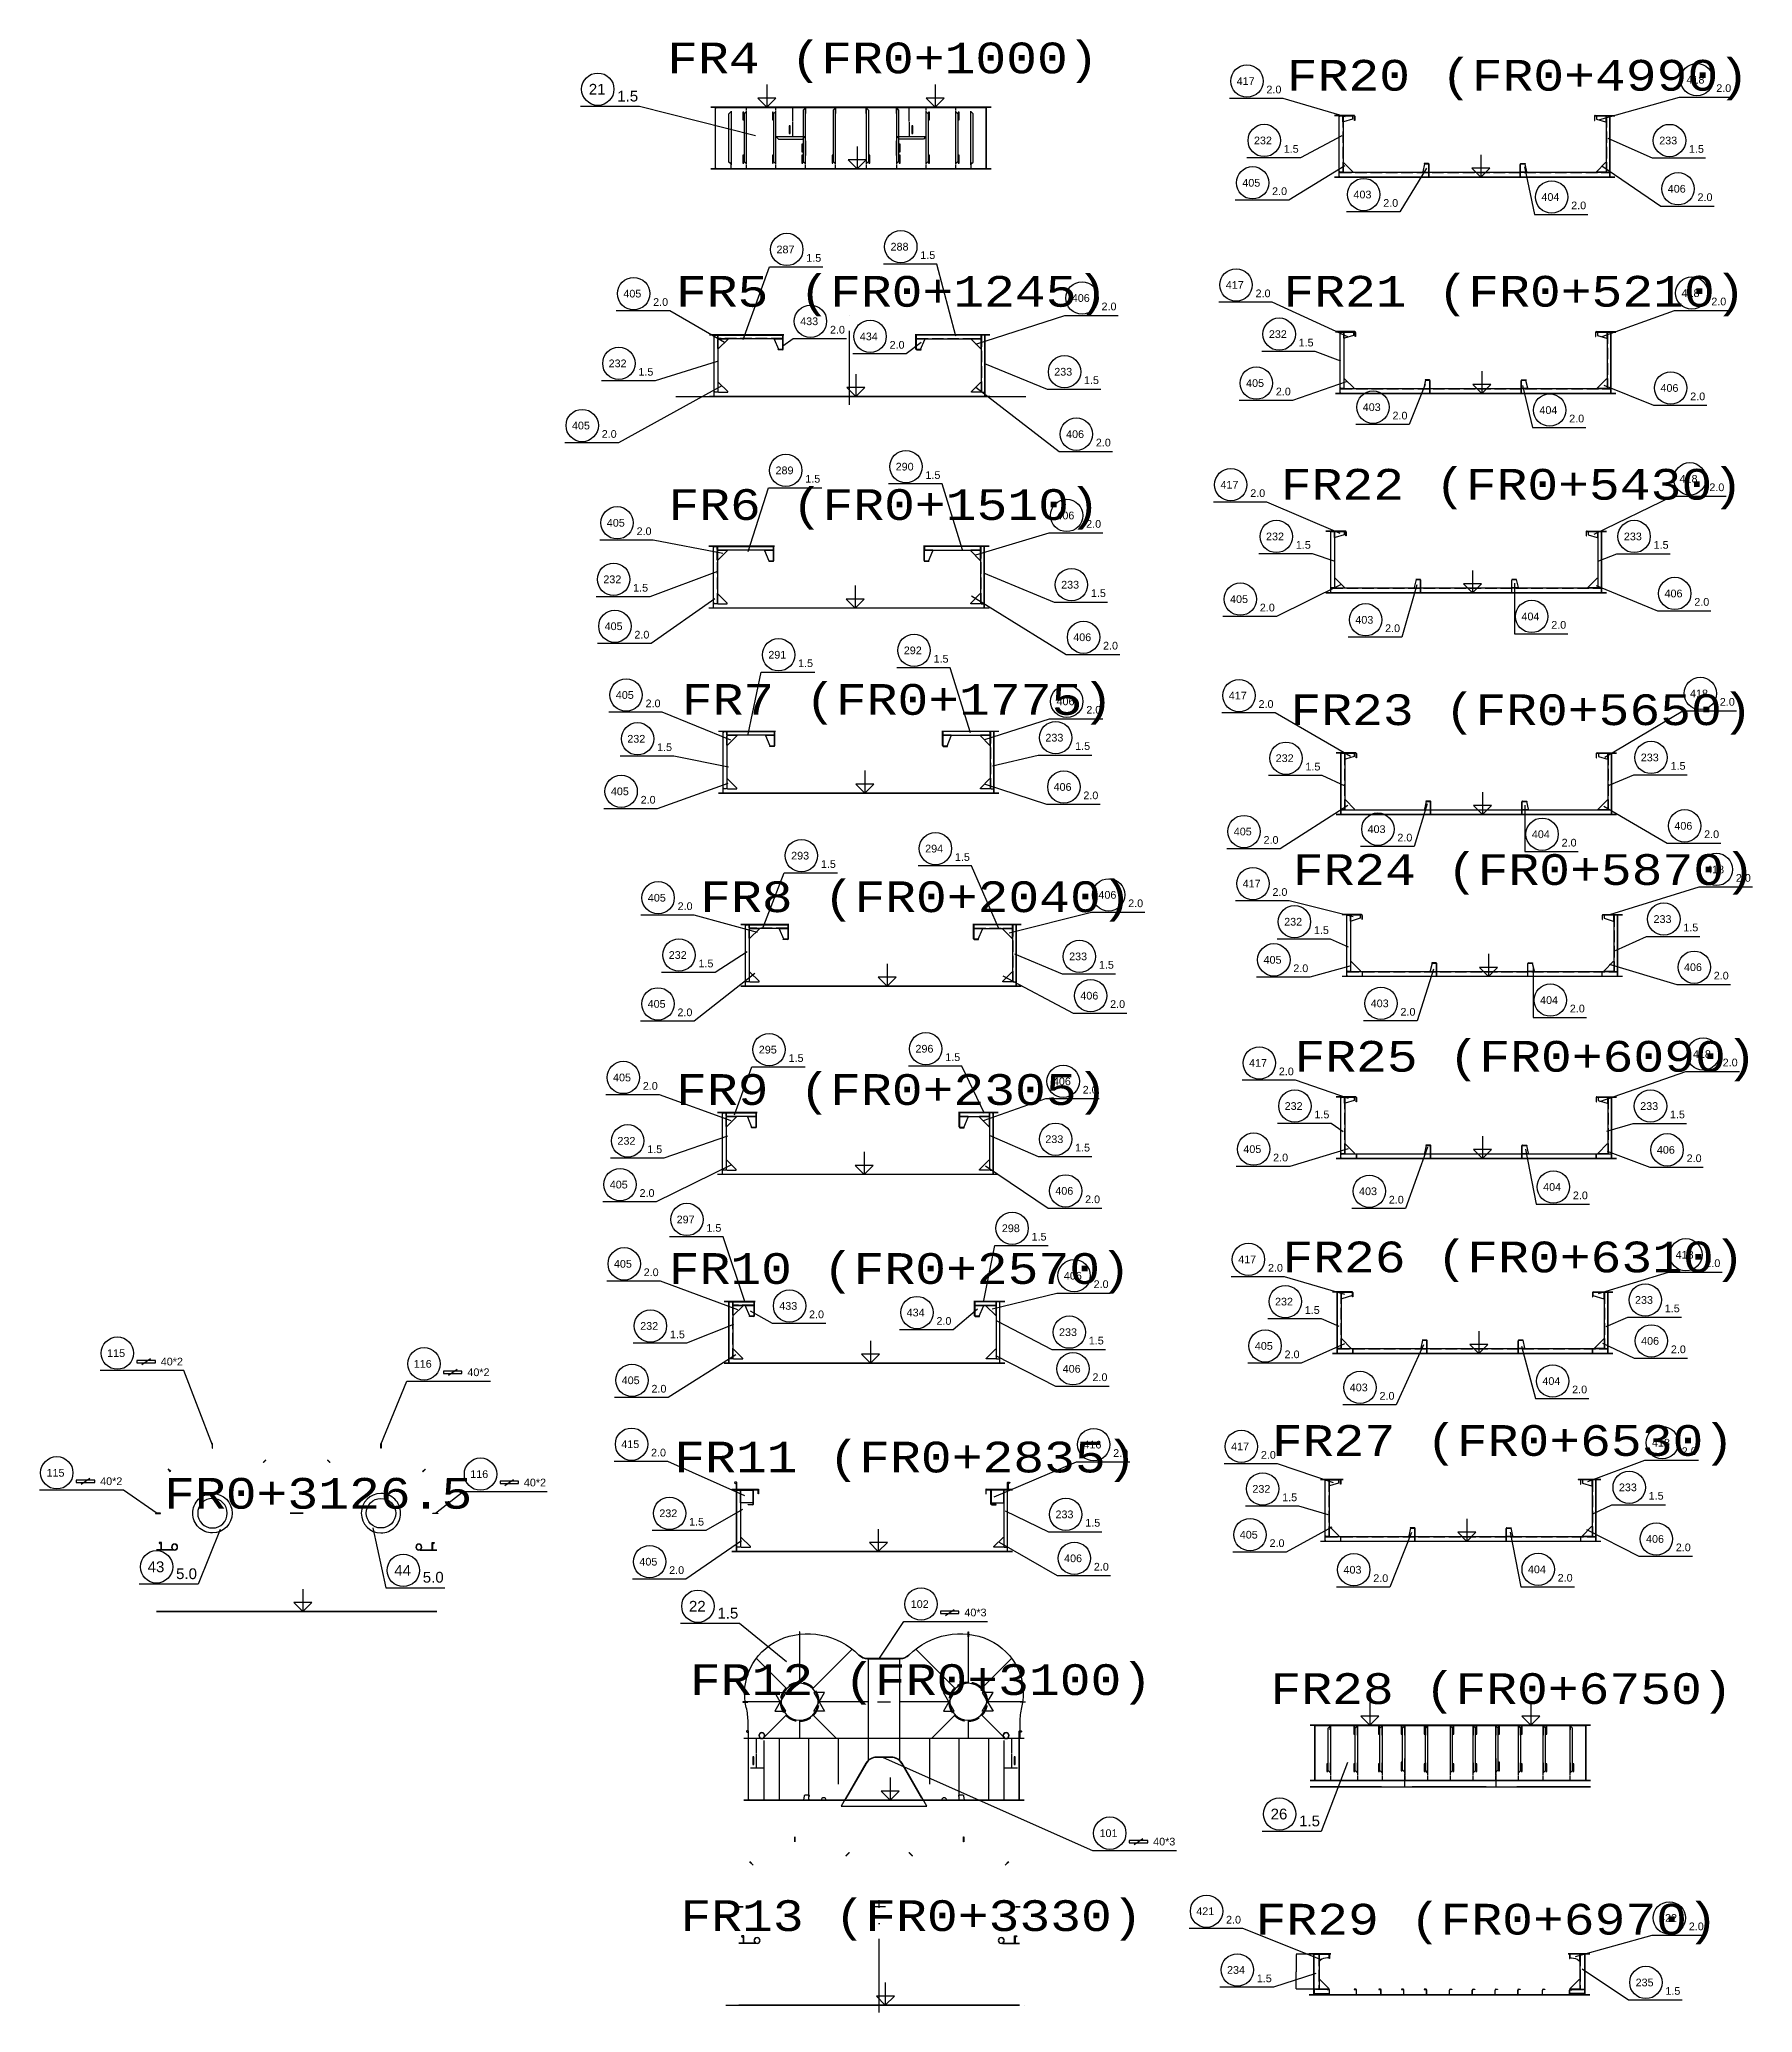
# Model space of a CAD drawing. Header units: inches. Extents: x -15552 to 42302, y -14825 to 18289.
# Drawn here: x 3592 to 17519, y -8231 to 7808 of the extents above; entities that cross this region are included whole.
import ezdxf

# ---------------------------------------------------------------- set-up
doc = ezdxf.new("R2010")
doc.units = ezdxf.units.IN
doc.header["$MEASUREMENT"] = 0
for name, pattern in [('Dashed', [10, 7.5, -2.5]), ('Dashed_dotted', [34, 24, -5, 0, -5]), ('Short_dashed', [5, 3.75, -1.25])]:
    doc.linetypes.add(name, pattern=pattern)
doc.layers.get('0').update_dxf_attribs({"linetype": 'CONTINUOUS'})
doc.layers.get('Defpoints').update_dxf_attribs({"linetype": 'CONTINUOUS'})
doc.styles.add('Style_ARIAL', font='ARIAL')
doc.styles.add('Style_Courier_New', font='Courier New')
doc.dimstyles.new('ISO-25', dxfattribs={"dimtxt": 2.5, "dimasz": 2.5, "dimexe": 0.18, "dimexo": 0.625, "dimgap": 0.09, "dimtad": 1, "dimtih": 1, "dimtoh": 1, "dimdec": 4, "dimzin": 0, "dimdsep": 46, "dimtxsty": 'STANDARD', "dimcen": 0.09, "dimdle": 0.38, "dimadec": 0, "dimazin": 0, "dimtfac": 1, "dimtdec": 4, "dimtofl": 0, "dimtmove": 0, "dimatfit": 3, "dimfxl": 1, "dimtolj": 1, "dimtzin": 0, "dimarcsym": 0})

msp = doc.modelspace()

# ---------------------------------------------------------------- texts
at = {"color": 7, "ltscale": 25, "style": 'Style_Courier_New'}
for s, p in [('FR4 (FR0+1000)', (8695.079868, 7532.814363)), ('FR20 (FR0+4990)', (13731.884067, 7391.67209)), ('FR5 (FR0+1245)', (8765.927951, 5635.279802)), ('FR21 (FR0+5210)', (13704.148166, 5636.015657)), ('FR22 (FR0+5430)', (13683.301608, 4066.771272)), ('FR6 (FR0+1510)', (8704.738681, 3902.27876)), ('FR7 (FR0+1775)', (8813.214939, 2318.011525)), ('FR23 (FR0+5650)', (13761.516635, 2234.53708)), ('FR24 (FR0+5870)', (13779.908054, 935.31318)), ('FR8 (FR0+2040)', (8963.613193, 714.356568)), ('FR25 (FR0+6090)', (13793.94614, -582.833144)), ('FR9 (FR0+2305)', (8767.15781, -852.859542)), ('FR10 (FR0+2570)', (8706.960361, -2307.793853)), ('FR26 (FR0+6310)', (13696.061008, -2213.684127)), ('FR27 (FR0+6530)', (13611.284702, -3705.594298)), ('FR11 (FR0+2835)', (8752.768772, -3840.32025)), ('FR0+3126.5', (4605.265109, -4135.171172)), ('FR12 (FR0+3100)', (8879.949252, -5649.390838)), ('FR28 (FR0+6750)', (13599.321811, -5722.269103)), ('FR13 (FR0+3330)', (8802.23624, -7567.787597)), ('FR29 (FR0+6970)', (13478.585117, -7596.848723))]:
    msp.add_text(s, height=250, dxfattribs=at).set_placement(p)
at = {"color": 1, "ltscale": 25, "style": 'Style_ARIAL'}
for s, height, p in [('21', 87.5, (8058.022373, 7359.56836)), ('1.5', 87.5, (8289.4509, 7303.514054)), ('417', 62.622309, (13324.880283, 7438.178208)), ('2.0', 62.622309, (13566.889255, 7369.684938)), ('418', 62.622309, (16981.64603, 7449.412492)), ('2.0', 62.622309, (17223.656528, 7380.919221)), ('232', 62.622309, (13465.264194, 6955.662873)), ('1.5', 62.622309, (13707.273166, 6887.169603)), ('233', 62.622309, (16759.99686, 6955.096772)), ('1.5', 62.622309, (17002.007358, 6886.603501)), ('405', 62.622309, (13370.784824, 6611.420396)), ('2.0', 62.622309, (13612.793796, 6542.927125)), ('403', 62.622309, (14274.250095, 6515.939668)), ('406', 62.622309, (16829.341953, 6562.917283)), ('2.0', 62.622309, (14516.259067, 6447.446397)), ('404', 62.622309, (15802.300327, 6495.942643)), ('2.0', 62.622309, (16044.309299, 6427.449372)), ('2.0', 62.622309, (17071.352451, 6494.424012)), ('287', 62.622309, (9583.849399, 6069.463685)), ('288', 62.622309, (10510.958164, 6092.0692)), ('1.5', 62.622309, (9825.858371, 6000.970605)), ('1.5', 62.622309, (10752.967136, 6023.57612)), ('405', 62.622309, (8338.79935, 5710.509256)), ('417', 62.622309, (13236.441867, 5781.002381)), ('2.0', 62.622309, (13478.450839, 5712.509301)), ('418', 62.622309, (16941.417758, 5715.072778)), ('2.0', 62.622309, (8580.808322, 5642.016175)), ('406', 62.622309, (11984.255283, 5674.872163)), ('2.0', 62.622309, (12226.264255, 5606.379083)), ('2.0', 62.622309, (17183.428256, 5646.579698)), ('433', 62.622309, (9776.430576, 5485.654786)), ('2.0', 62.622309, (10018.439548, 5417.161706)), ('434', 62.622309, (10261.179416, 5362.864259)), ('2.0', 62.622309, (10503.188388, 5294.371179)), ('232', 62.622309, (13586.657016, 5381.332544)), ('1.5', 62.622309, (13828.665988, 5312.839463)), ('232', 62.622309, (8218.929355, 5143.555406)), ('1.5', 62.622309, (8460.938327, 5075.062326)), ('233', 62.622309, (11841.706149, 5075.521043)), ('1.5', 62.622309, (12083.715122, 5007.027963)), ('405', 62.622309, (13401.265781, 4983.256295)), ('2.0', 62.622309, (13643.274753, 4914.763215)), ('406', 62.622309, (16770.000522, 4943.698648)), ('403', 62.622309, (14349.63309, 4787.574151)), ('404', 62.622309, (15786.072605, 4763.821557)), ('2.0', 62.622309, (17012.01102, 4875.205567)), ('405', 62.622309, (7920.873325, 4638.15656)), ('2.0', 62.622309, (14591.642063, 4719.08088)), ('2.0', 62.622309, (16028.081577, 4695.328477)), ('2.0', 62.622309, (8162.882297, 4569.66348)), ('406', 62.622309, (11937.917392, 4568.178228)), ('2.0', 62.622309, (12179.926364, 4499.685147)), ('289', 62.622309, (9575.913303, 4273.834851)), ('290', 62.622309, (10552.585666, 4304.190686)), ('1.5', 62.622309, (9817.922275, 4205.341771)), ('1.5', 62.622309, (10794.594638, 4235.697606)), ('417', 62.622309, (13193.137424, 4157.190278)), ('418', 62.622309, (16925.392978, 4204.943708)), ('2.0', 62.622309, (17167.403476, 4136.450627)), ('2.0', 62.622309, (13435.146396, 4088.697198)), ('405', 62.622309, (8204.35416, 3847.540763)), ('406', 62.622309, (11859.182041, 3907.169488)), ('2.0', 62.622309, (12101.191013, 3838.67636)), ('2.0', 62.622309, (8446.363132, 3779.047588)), ('232', 62.622309, (13563.584201, 3736.812118)), ('1.5', 62.622309, (13805.593173, 3668.318942)), ('233', 62.622309, (16472.597568, 3736.812118)), ('1.5', 62.622309, (16714.60654, 3668.318942)), ('232', 62.622309, (8176.113193, 3388.05981)), ('1.5', 62.622309, (8418.122165, 3319.566682)), ('233', 62.622309, (11897.760837, 3344.381765)), ('1.5', 62.622309, (12139.769809, 3275.888625)), ('405', 62.622309, (13270.974033, 3227.110592)), ('2.0', 62.622309, (13512.983005, 3158.61744)), ('406', 62.622309, (16803.138034, 3273.109928)), ('2.0', 62.622309, (17045.147006, 3204.616776)), ('405', 62.622309, (8186.464755, 3006.775132)), ('403', 62.622309, (14289.557712, 3059.02845)), ('2.0', 62.622309, (14531.566684, 2990.535298)), ('404', 62.622309, (15639.986484, 3086.585131)), ('2.0', 62.622309, (15881.995456, 3018.09198)), ('2.0', 62.622309, (8428.473728, 2938.28198)), ('406', 62.622309, (11996.328037, 2917.331973)), ('2.0', 62.622309, (12238.337009, 2848.838833)), ('291', 62.622309, (9517.240207, 2774.88952)), ('1.5', 62.622309, (9759.249179, 2706.396368)), ('292', 62.622309, (10618.531101, 2810.614303)), ('1.5', 62.622309, (10860.540073, 2742.121151)), ('405', 62.622309, (8277.431552, 2448.088029)), ('2.0', 62.622309, (8519.440524, 2379.594854)), ('406', 62.622309, (11860.387485, 2396.096519)), ('417', 62.622309, (13260.645358, 2443.077138)), ('2.0', 62.622309, (13502.654331, 2374.583963)), ('418', 62.622309, (17010.411899, 2460.43258)), ('2.0', 62.622309, (17252.422397, 2391.939405)), ('2.0', 62.622309, (12102.396457, 2327.603343)), ('232', 62.622309, (8370.888584, 2092.063287)), ('1.5', 62.622309, (8612.897556, 2023.570207)), ('233', 62.622309, (11769.669406, 2100.963929)), ('1.5', 62.622309, (12011.678378, 2032.470849)), ('232', 62.622309, (13641.994541, 1934.286359)), ('1.5', 62.622309, (13884.003513, 1865.793279)), ('233', 62.622309, (16610.114353, 1940.275148)), ('1.5', 62.622309, (16852.123325, 1871.782067)), ('405', 62.622309, (8237.378757, 1664.833787)), ('2.0', 62.622309, (8479.387729, 1596.340707)), ('406', 62.622309, (11836.423557, 1700.436261)), ('2.0', 62.622309, (12078.432529, 1631.943181)), ('406', 62.622309, (16883.138339, 1384.394792)), ('405', 62.622309, (13301.140659, 1338.113549)), ('2.0', 62.622309, (13543.149631, 1269.620469)), ('403', 62.622309, (14389.026706, 1357.296708)), ('2.0', 62.622309, (14631.035678, 1288.803628)), ('404', 62.622309, (15724.442356, 1316.164735)), ('2.0', 62.622309, (15966.451328, 1247.671655)), ('2.0', 62.622309, (17125.148837, 1315.901712)), ('293', 62.622309, (9702.767246, 1142.06939)), ('1.5', 62.622309, (9944.776218, 1073.57631)), ('294', 62.622309, (10792.420261, 1199.382547)), ('1.5', 62.622309, (11034.429233, 1130.889466)), ('417', 62.622309, (13373.413913, 914.80346)), ('418', 62.622309, (17141.097324, 1029.727891)), ('2.0', 62.622309, (17383.107822, 961.234811)), ('405', 62.622309, (8537.926547, 799.877504)), ('406', 62.622309, (12200.826328, 823.162797)), ('2.0', 62.622309, (12442.8353, 754.669717)), ('2.0', 62.622309, (13615.422885, 846.31038)), ('2.0', 62.622309, (8779.93552, 731.384423)), ('232', 62.622309, (13710.904758, 604.887727)), ('233', 62.622309, (16713.87717, 626.589921)), ('1.5', 62.622309, (13952.91373, 536.394647)), ('1.5', 62.622309, (16955.886142, 558.096841)), ('232', 62.622309, (8707.454746, 334.172586)), ('1.5', 62.622309, (8949.463718, 265.679505)), ('233', 62.622309, (11962.653415, 322.973397)), ('405', 62.622309, (13543.302219, 295.210984)), ('1.5', 62.622309, (12204.662387, 254.480317)), ('2.0', 62.622309, (13785.311191, 226.717904)), ('406', 62.622309, (16961.214511, 235.250238)), ('2.0', 62.622309, (17203.225009, 166.757157)), ('405', 62.622309, (8536.435764, -63.00244)), ('406', 62.622309, (12053.955905, 3.867677)), ('403', 62.622309, (14414.481418, -58.825728)), ('404', 62.622309, (15791.346042, -32.253692)), ('2.0', 62.622309, (8778.444736, -131.495711)), ('2.0', 62.622309, (12295.964877, -64.625403)), ('2.0', 62.622309, (14656.49039, -127.318999)), ('2.0', 62.622309, (16033.355014, -100.746962)), ('295', 62.622309, (9439.908664, -434.782454)), ('1.5', 62.622309, (9681.917636, -503.275725)), ('296', 62.622309, (10713.652866, -427.557799)), ('1.5', 62.622309, (10955.661838, -496.05107)), ('417', 62.622309, (13425.603549, -543.2816)), ('418', 62.622309, (17033.968418, -470.871398)), ('2.0', 62.622309, (17275.978916, -539.364669)), ('405', 62.622309, (8254.848544, -661.1958)), ('406', 62.622309, (11830.750339, -692.438552)), ('2.0', 62.622309, (13667.612522, -611.774871)), ('2.0', 62.622309, (8496.857517, -729.689071)), ('2.0', 62.622309, (12072.759311, -760.931823)), ('232', 62.622309, (13714.676731, -893.240783)), ('1.5', 62.622309, (13956.685703, -961.734053)), ('233', 62.622309, (16605.461948, -893.240783)), ('1.5', 62.622309, (16847.472446, -961.734053)), ('232', 62.622309, (8290.845554, -1176.027724)), ('233', 62.622309, (11769.165866, -1162.909743)), ('1.5', 62.622309, (8532.854526, -1244.520995)), ('1.5', 62.622309, (12011.174838, -1231.403014)), ('405', 62.622309, (13379.100864, -1243.517348)), ('2.0', 62.622309, (13621.109836, -1312.010619)), ('406', 62.622309, (16740.859287, -1249.222609)), ('2.0', 62.622309, (16982.869785, -1317.71588)), ('405', 62.622309, (8228.377597, -1531.816527)), ('2.0', 62.622309, (8470.386569, -1600.309798)), ('406', 62.622309, (11850.540988, -1582.994887)), ('2.0', 62.622309, (12092.54996, -1651.488158)), ('403', 62.622309, (14319.69382, -1585.923812)), ('2.0', 62.622309, (14561.702793, -1654.417083)), ('404', 62.622309, (15816.079013, -1550.963637)), ('2.0', 62.622309, (16058.087985, -1619.456908)), ('297', 62.622309, (8771.991794, -1815.333983)), ('1.5', 62.622309, (9014.000766, -1883.827254)), ('298', 62.622309, (11415.653293, -1886.827895)), ('1.5', 62.622309, (11657.662265, -1955.321166)), ('417', 62.622309, (13337.246005, -2139.565322)), ('418', 62.622309, (16893.114536, -2102.188155)), ('405', 62.622309, (8262.096469, -2175.930068)), ('2.0', 62.622309, (8504.105441, -2244.423339)), ('406', 62.622309, (11919.808261, -2272.709319)), ('2.0', 62.622309, (13579.254978, -2208.058593)), ('2.0', 62.622309, (17135.125034, -2170.681426)), ('2.0', 62.622309, (12161.817233, -2341.20259)), ('433', 62.622309, (9606.346958, -2518.061873)), ('2.0', 62.622309, (9848.35593, -2586.555144)), ('434', 62.622309, (10642.029636, -2571.802947)), ('232', 62.622309, (13636.518161, -2482.859465)), ('1.5', 62.622309, (13878.527133, -2551.352736)), ('233', 62.622309, (16563.132541, -2469.67549)), ('1.5', 62.622309, (16805.141513, -2538.168761)), ('232', 62.622309, (8475.812595, -2680.889174)), ('1.5', 62.622309, (8717.821567, -2749.382445)), ('2.0', 62.622309, (10884.038608, -2640.296218)), ('233', 62.622309, (11880.580966, -2731.274459)), ('115', 62.622309, (4142.064731, -2901.924178)), ('1.5', 62.622309, (12122.589939, -2799.76773)), ('405', 62.622309, (13472.40073, -2843.169066)), ('2.0', 62.622309, (13714.409702, -2911.662337)), ('406', 62.622309, (16612.575595, -2802.365157)), ('2.0', 62.622309, (16854.586093, -2870.858428)), ('40*2', 62.622309, (4578.203647, -2970.417449)), ('116', 62.622309, (6634.674899, -2988.748595)), ('40*2', 62.622309, (7070.813815, -3057.241866)), ('406', 62.622309, (11910.433261, -3029.253051)), ('2.0', 62.622309, (12152.442233, -3097.746322)), ('405', 62.622309, (8325.441806, -3122.605559)), ('2.0', 62.622309, (8567.450778, -3191.09883)), ('403', 62.622309, (14244.126193, -3180.543181)), ('2.0', 62.622309, (14486.135166, -3249.036452)), ('404', 62.622309, (15810.228793, -3128.810164)), ('2.0', 62.622309, (16052.237766, -3197.303435)), ('415', 62.622309, (8321.804111, -3641.952178)), ('2.0', 62.622309, (8563.813083, -3710.44583)), ('416', 62.622309, (12079.010837, -3645.494506)), ('2.0', 62.622309, (12321.019809, -3713.988158)), ('417', 62.622309, (13279.688327, -3660.152099)), ('2.0', 62.622309, (13521.697299, -3728.645751)), ('418', 62.622309, (16701.035373, -3630.052611)), ('2.0', 62.622309, (16943.044345, -3698.546264)), ('115', 62.622309, (3649.337833, -3874.673125)), ('116', 62.622309, (7094.010227, -3885.193297)), ('40*2', 62.622309, (4085.475986, -3943.166777)), ('40*2', 62.622309, (7530.149143, -3953.68695)), ('232', 62.622309, (13452.684848, -4005.630156)), ('233', 62.622309, (16432.189243, -3992.74182)), ('1.5', 62.622309, (16674.198215, -4061.235473)), ('232', 62.622309, (8631.121127, -4203.741118)), ('233', 62.622309, (11851.816623, -4212.48059)), ('1.5', 62.622309, (13694.69382, -4074.123809)), ('1.5', 62.622309, (8873.1301, -4272.234771)), ('1.5', 62.622309, (12093.825595, -4280.974242)), ('405', 62.622309, (13349.97031, -4377.803466)), ('2.0', 62.622309, (13591.979282, -4446.297118)), ('406', 62.622309, (16652.561252, -4412.473723)), ('2.0', 62.622309, (16894.570224, -4480.967376)), ('43', 87.5, (4471.205966, -4651.271483)), ('5.0', 87.5, (4702.634494, -4707.326171)), ('44', 87.5, (6476.870029, -4679.865691)), ('5.0', 87.5, (6708.298557, -4735.920379)), ('405', 62.622309, (8469.220798, -4597.158477)), ('2.0', 62.622309, (8711.22977, -4665.652129)), ('406', 62.622309, (11921.73392, -4569.662902)), ('2.0', 62.622309, (12163.742893, -4638.156554)), ('403', 62.622309, (14193.361728, -4662.497374)), ('404', 62.622309, (15692.403476, -4659.456298)), ('2.0', 62.622309, (14435.3707, -4730.991027)), ('2.0', 62.622309, (15934.412448, -4727.94995)), ('22', 87.5, (8871.826999, -4971.647307)), ('1.5', 87.5, (9103.255527, -5027.701995)), ('102', 62.622309, (10675.084751, -4941.621062)), ('40*3', 62.622309, (11111.223667, -5010.114714)), ('26', 87.5, (13600.736301, -6660.741851)), ('1.5', 87.5, (13832.164829, -6716.796538)), ('101', 62.622309, (12209.699314, -6803.850219)), ('40*3', 62.622309, (12645.83823, -6872.343871)), ('421', 62.622309, (12996.415012, -7438.543364)), ('2.0', 62.622309, (13238.423984, -7507.037017)), ('422', 62.622309, (16758.629672, -7492.991301)), ('2.0', 62.622309, (17000.64017, -7561.484954)), ('234', 62.622309, (13246.45621, -7915.675017)), ('1.5', 62.622309, (13488.465183, -7984.16867)), ('235', 62.622309, (16568.059604, -8017.486235)), ('1.5', 62.622309, (16810.070102, -8085.979888))]:
    msp.add_text(s, height=height, dxfattribs=at).set_placement(p)

# ---------------------------------------------------------------- blocks, each defined once
blk = doc.blocks.new('*D6')
at = {"color": 0, "lineweight": -2, "ltscale": 25}
for p, q in [((13954.438693, -7756.044433), (13809.249233, -7756.044433)), ((13809.429233, -7758.544433), (13809.429233, -7897.204356)), ((13809.429233, -8038.54428), (13809.429233, -7899.884356)), ((13954.438693, -8041.04428), (13809.249233, -8041.04428))]:
    blk.add_line(p, q, dxfattribs=at)
at = {"color": 0}
for points in [[(13809.8459, -7758.544433), (13809.012566, -7758.544433), (13809.429233, -7756.044433)], [(13809.012566, -8038.54428), (13809.8459, -8038.54428), (13809.429233, -8041.04428)]]:
    blk.add_solid(points, dxfattribs=at)
at = {"layer": 'Defpoints', "color": 0}
for p in [(13809.429233, -7756.044433), (13955.063693, -7756.044433), (13955.063693, -8041.04428)]:
    blk.add_point(p, dxfattribs=at)
at = {"color": 0, "insert": (13809.429233, -7898.544356), "char_height": 2.5, "attachment_point": 5}
blk.add_mtext('\\A1;284.9998', dxfattribs=at)

# ---------------------------------------------------------------- dimensions: what is measured, and where the dimension line sits
at = {"color": 1, "ltscale": 25}
dim = msp.add_linear_dim(base=(13809.429233, -7756.044433), p1=(13955.063693, -8041.04428), p2=(13955.063693, -7756.044433), angle=90, dimstyle='ISO-25', dxfattribs=at)
dim.commit()
dim.dimension.update_dxf_attribs({"geometry": '*D6', "text_midpoint": (13809.429233, -7898.544356)})

# ---------------------------------------------------------------- linework, layer by layer
at = {"color": 6, "ltscale": 25}
for p, q in [((9504.048984, 7440.89351), (9504.048984, 7257.918885)), ((10874.048679, 7440.89351), (10874.048679, 7257.918885)), ((9504.048984, 7257.918885), (9431.151645, 7331.304505)), ((9577.434604, 7331.304505), (9431.151645, 7331.304505)), ((9577.434604, 7331.304505), (9504.048984, 7257.918885)), ((10874.048679, 7257.918885), (10801.15134, 7331.304505)), ((10947.434299, 7331.304505), (10801.15134, 7331.304505)), ((10947.434299, 7331.304505), (10874.048679, 7257.918885)), ((10239.048068, 6937.893632), (10239.048068, 6754.919007)), ((10239.048068, 6754.919007), (10166.15073, 6828.304628)), ((10312.433689, 6828.304628), (10166.15073, 6828.304628)), ((10312.433689, 6828.304628), (10239.048068, 6754.919007)), ((15309.124057, 6688.176301), (15236.226718, 6761.561921)), ((15382.509677, 6761.561921), (15236.226718, 6761.561921)), ((15309.124057, 6871.150926), (15309.124057, 6688.176301)), ((15382.509677, 6761.561921), (15309.124057, 6688.176301)), ((10228.06174, 4905.267671), (10155.164401, 4978.653291)), ((10301.44736, 4978.6531), (10155.164401, 4978.653291)), ((10228.06174, 5088.242295), (10228.06174, 4905.267671)), ((10301.44736, 4978.6531), (10228.06174, 4905.267671)), ((15317.142551, 4929.760698), (15244.245212, 5003.146318)), ((15390.528171, 5003.146127), (15244.245212, 5003.146318)), ((15317.142551, 5112.735322), (15317.142551, 4929.760698)), ((15390.528171, 5003.146127), (15317.142551, 4929.760698)), ((10222.716586, 3369.089058), (10222.716586, 3186.114493)), ((15240.651767, 3309.07245), (15167.754428, 3382.457975)), ((15314.037387, 3382.457927), (15167.754428, 3382.457975)), ((15240.651767, 3492.047003), (15240.651767, 3309.07245)), ((15314.037387, 3382.457927), (15240.651767, 3309.07245)), ((10222.716586, 3186.114493), (10149.819248, 3259.500042)), ((10296.102207, 3259.499982), (10149.819248, 3259.500042)), ((10296.102207, 3259.499982), (10222.716586, 3186.114493)), ((10301.268833, 1864.461187), (10301.268833, 1681.486657)), ((10301.268833, 1681.486657), (10228.371494, 1754.872182)), ((10374.654453, 1754.872182), (10228.371494, 1754.872182)), ((10374.654453, 1754.872182), (10301.268833, 1681.486657)), ((15323.276584, 1689.557412), (15323.276584, 1506.582883)), ((15323.276584, 1506.582883), (15250.379245, 1579.968408)), ((15396.662204, 1579.968408), (15250.379245, 1579.968408)), ((15396.662204, 1579.968408), (15323.276584, 1506.582883)), ((15371.079318, 375.022271), (15371.079318, 192.047647)), ((10482.49747, 111.996415), (10409.600131, 185.382035)), ((10555.88309, 185.381845), (10409.600131, 185.382035)), ((10482.49747, 294.97104), (10482.49747, 111.996415)), ((10555.88309, 185.381845), (10482.49747, 111.996415)), ((15371.079318, 192.047647), (15298.18198, 265.433267)), ((15444.464939, 265.433076), (15298.18198, 265.433267)), ((15444.464939, 265.433076), (15371.079318, 192.047647)), ((15322.69675, -1106.496856), (15322.69675, -1289.47148)), ((10295.151584, -1234.823272), (10295.151584, -1417.797896)), ((15322.69675, -1289.47148), (15249.799411, -1216.08586)), ((15396.08237, -1216.08586), (15249.799411, -1216.08586)), ((15396.08237, -1216.08586), (15322.69675, -1289.47148)), ((10295.151584, -1417.797896), (10222.254245, -1344.412276)), ((10368.537204, -1344.412276), (10222.254245, -1344.412276)), ((10368.537204, -1344.412276), (10295.151584, -1417.797896)), ((15293.393772, -2691.186568), (15293.393772, -2874.161193)), ((10348.832004, -2952.964446), (10275.934665, -2879.578826)), ((10422.217624, -2879.578826), (10275.934665, -2879.578826)), ((10348.832004, -2769.989821), (10348.832004, -2952.964446)), ((10422.217624, -2879.578826), (10348.832004, -2952.964446)), ((15293.393772, -2874.161193), (15220.496433, -2800.775573)), ((15366.779392, -2800.775573), (15220.496433, -2800.775573)), ((15366.779392, -2800.775573), (15293.393772, -2874.161193)), ((10411.418979, -4300.262877), (10411.418979, -4483.23712)), ((15195.522373, -4400.535247), (15122.625034, -4327.149627)), ((15268.907993, -4327.149627), (15122.625034, -4327.149627)), ((15195.522373, -4217.561004), (15195.522373, -4400.535247)), ((15268.907993, -4327.149627), (15195.522373, -4400.535247)), ((10411.418979, -4483.23712), (10338.52164, -4409.8515)), ((10484.804599, -4409.8515), (10338.52164, -4409.8515)), ((10484.804599, -4409.8515), (10411.418979, -4483.23712)), ((5733.217685, -4788.961455), (5733.217685, -4971.935698)), ((5733.217685, -4971.935698), (5660.320346, -4898.550078)), ((5806.603305, -4898.550078), (5660.320346, -4898.550078)), ((5806.603305, -4898.550078), (5733.217685, -4971.935698)), ((9614.412753, -5704.35681), (9570.381992, -5628.035399)), ((9570.381992, -5628.035399), (9658.445041, -5628.035399)), ((9614.412753, -5704.356047), (9570.381992, -5780.677459)), ((9658.445041, -5628.035399), (9614.412753, -5704.35681)), ((9658.443515, -5780.677459), (9614.412753, -5704.356047)), ((9974.442356, -5628.035399), (9886.379306, -5628.035399)), ((9886.379306, -5628.035399), (9930.411594, -5704.35681)), ((9886.379306, -5780.677459), (9930.411594, -5704.356047)), ((9930.411594, -5704.35681), (9974.442356, -5628.035399)), ((9930.411594, -5704.356047), (9974.442356, -5780.677459)), ((10984.412448, -5704.35681), (10940.381687, -5628.035399)), ((10940.381687, -5628.035399), (11028.444736, -5628.035399)), ((10984.412448, -5704.356047), (10940.381687, -5780.677459)), ((11028.444736, -5628.035399), (10984.412448, -5704.35681)), ((11028.44321, -5780.677459), (10984.412448, -5704.356047)), ((11344.44205, -5628.035399), (11256.379001, -5628.035399)), ((11256.379001, -5628.035399), (11300.411289, -5704.35681)), ((11256.379001, -5780.677459), (11300.411289, -5704.356047)), ((11300.411289, -5704.35681), (11344.44205, -5628.035399)), ((11300.411289, -5704.356047), (11344.44205, -5780.677459)), ((14407.021396, -5710.846373), (14407.021396, -5893.820617)), ((15717.020481, -5710.846373), (15717.020481, -5893.820617)), ((9570.381992, -5780.677459), (9658.443515, -5780.677459)), ((9974.442356, -5780.677459), (9886.379306, -5780.677459)), ((10940.381687, -5780.677459), (11028.44321, -5780.677459)), ((11344.44205, -5780.677459), (11256.379001, -5780.677459)), ((14407.021396, -5893.820617), (14334.124057, -5820.434996)), ((14480.407016, -5820.434996), (14334.124057, -5820.434996)), ((14480.407016, -5820.434996), (14407.021396, -5893.820617)), ((15717.020481, -5893.820617), (15644.123142, -5820.434996)), ((15790.406101, -5820.434996), (15644.123142, -5820.434996)), ((15790.406101, -5820.434996), (15717.020481, -5893.820617)), ((10507.412021, -6321.381804), (10507.412021, -6504.356047)), ((10507.412021, -6504.356047), (10434.514682, -6430.970427)), ((10580.797641, -6430.970427), (10434.514682, -6430.970427)), ((10580.797641, -6430.970427), (10507.412021, -6504.356047)), ((10468.497531, -7987.125823), (10468.497531, -8170.100066)), ((10468.497531, -8170.100066), (10395.600192, -8096.714446)), ((10541.883151, -8096.714446), (10395.600192, -8096.714446)), ((10541.883151, -8096.714446), (10468.497531, -8170.100066))]:
    msp.add_line(p, q, dxfattribs=at)
at = {"color": 3, "ltscale": 25}
for p, q in [((11329.048984, 7254.919007), (9049.048679, 7254.919007)), ((9087.548129, 6754.919007), (9087.548129, 7254.919007)), ((9089.048068, 7254.919007), (11289.048068, 7254.919007)), ((9089.048068, 6754.919007), (9089.048068, 7254.919007)), ((9089.048068, 6754.919007), (9089.048068, 7254.919007)), ((9339.048068, 7229.418901), (9339.048068, 7254.919007)), ((9339.048068, 6794.91916), (9339.048068, 7224.919084)), ((9579.048984, 7229.418901), (9579.048984, 7254.919007)), ((9579.048984, 6794.91916), (9579.048984, 7224.919084)), ((9819.048374, 6794.91916), (9819.048374, 7254.919007)), ((9819.048374, 7254.919007), (9819.048374, 7204.919007)), ((10064.048068, 6794.91916), (10064.048068, 7254.919007)), ((10064.048068, 7254.919007), (10064.048068, 7204.919007)), ((10314.048068, 7254.919007), (10314.048068, 6794.91916)), ((10314.048068, 7204.919007), (10314.048068, 7254.919007)), ((10559.049289, 7254.919007), (10559.049289, 6794.91916)), ((10559.049289, 7204.919007), (10559.049289, 7254.919007)), ((10799.048679, 7254.919007), (10799.048679, 7229.418901)), ((10799.048679, 7224.919084), (10799.048679, 6794.91916)), ((11039.048068, 7254.919007), (11039.048068, 7229.418901)), ((11039.048068, 7224.919084), (11039.048068, 6794.91916)), ((11289.048068, 7254.919007), (11289.048068, 6754.919007)), ((11289.048068, 6754.919007), (11289.048068, 7254.919007)), ((11290.548007, 6754.919007), (11290.548007, 7254.919007)), ((14278.197543, 7190.176347), (14119.124668, 7190.176347)), ((14278.197543, 7188.176301), (14119.124668, 7188.176301)), ((14157.624118, 6688.176301), (14157.624118, 7188.176301)), ((14159.124057, 7188.176301), (14184.624545, 7188.176301)), ((14159.124057, 6728.176072), (14159.124057, 7188.176301)), ((14159.124057, 6688.176301), (14159.124057, 7188.176301)), ((16240.050571, 7190.176347), (16399.123447, 7190.176347)), ((16240.050571, 7188.176301), (16399.123447, 7188.176301)), ((16359.124057, 7188.176301), (16333.625095, 7188.176301)), ((16359.124057, 6728.176072), (16359.124057, 7188.176301)), ((16359.124057, 6688.176301), (16359.124057, 7188.176301)), ((16360.623996, 6688.176301), (16360.623996, 7188.176301)), ((9817.047946, 7016.419175), (9579.048984, 7016.419175)), ((10799.048679, 7016.419175), (10561.04819, 7016.419175)), ((11329.048984, 6754.919007), (9049.048679, 6754.919007)), ((11329.048984, 6752.918962), (9049.048679, 6752.918962)), ((11289.048068, 6754.919007), (9089.048068, 6754.919007)), ((9214.048068, 6754.919007), (9214.048068, 6810.419038)), ((9339.048068, 6754.919007), (9339.048068, 6788.919023)), ((9579.048984, 6754.919007), (9579.048984, 6788.919023)), ((9819.048374, 6754.919007), (9819.048374, 6788.919023)), ((10064.048068, 6754.919007), (10064.048068, 6788.919023)), ((10314.048068, 6788.919023), (10314.048068, 6754.919007)), ((10559.049289, 6788.919023), (10559.049289, 6754.919007)), ((10799.048679, 6788.919023), (10799.048679, 6754.919007)), ((11039.048068, 6788.919023), (11039.048068, 6754.919007)), ((11164.048068, 6810.419038), (11164.048068, 6754.919007)), ((14887.123935, 6688.176301), (14887.123935, 6792.249253)), ((14889.124362, 6688.176301), (14889.124362, 6792.249253)), ((15629.125278, 6688.176301), (15629.125278, 6792.249253)), ((15631.124179, 6688.176301), (15631.124179, 6792.249253)), ((16399.124973, 6688.176301), (14119.124668, 6688.176301)), ((16399.124973, 6686.176255), (14119.124668, 6686.176255)), ((14184.624545, 6728.176072), (14159.124057, 6728.176072)), ((14159.124057, 6688.176301), (14159.124057, 6722.176316)), ((16359.124057, 6688.176301), (14159.124057, 6688.176301)), ((16333.625095, 6728.176072), (16359.124057, 6728.176072)), ((16359.124057, 6722.176316), (16359.124057, 6688.176301)), ((9643.753879, 5407.267526), (9038.062351, 5407.267526)), ((9643.753879, 5405.267671), (9038.062351, 5405.267671)), ((9076.561801, 4905.267671), (9076.561801, 5405.267671)), ((9078.06174, 5405.267671), (9103.562229, 5405.267671)), ((9078.06174, 4940.267709), (9078.06174, 5405.267671)), ((9078.06174, 4905.267671), (9078.06174, 5405.267671)), ((9108.062045, 5405.267671), (9636.005466, 5405.267671)), ((9108.062045, 5379.767564), (9108.062045, 5405.267671)), ((9636.005466, 5405.267671), (9636.005466, 5379.767564)), ((9636.505954, 5291.19468), (9636.505954, 5405.267671)), ((9638.576572, 5291.19468), (9638.576572, 5405.267671)), ((11318.062656, 5407.267526), (10712.369602, 5407.267526)), ((11318.062656, 5405.267671), (10712.369602, 5405.267671)), ((10717.548435, 5291.19468), (10717.548435, 5405.267671)), ((10719.619052, 5291.19468), (10719.619052, 5405.267671)), ((11248.062961, 5405.267671), (10720.119541, 5405.267671)), ((10720.119541, 5405.267671), (10720.119541, 5379.767564)), ((11248.062961, 5379.767564), (11248.062961, 5405.267671)), ((11278.06174, 5405.267671), (11252.562778, 5405.267671)), ((11278.06174, 4940.267709), (11278.06174, 5405.267671)), ((11278.06174, 4905.267671), (11278.06174, 5405.267671)), ((11279.561679, 4905.267671), (11279.561679, 5405.267671)), ((14284.82291, 5432.760766), (14127.141635, 5432.760766)), ((14284.82291, 5429.760698), (14127.141635, 5429.760698)), ((14165.642612, 4929.760888), (14165.642612, 5429.760698)), ((14167.142551, 5429.760698), (14192.641513, 5429.760698)), ((14167.142551, 4969.76085), (14167.142551, 5429.760698)), ((14167.142551, 4929.760888), (14167.142551, 5429.760698)), ((16249.462192, 5432.760766), (16407.14194, 5432.760766)), ((16249.462192, 5429.760698), (16407.14194, 5429.760698)), ((16367.142551, 5429.760698), (16341.642063, 5429.760698)), ((16367.142551, 4969.76085), (16367.142551, 5429.760698)), ((16367.142551, 4929.760888), (16367.142551, 5429.760698)), ((16368.64249, 4929.760888), (16368.64249, 5429.760698)), ((14895.142429, 4929.760888), (14895.142429, 5033.833841)), ((14897.142856, 4929.760888), (14897.142856, 5033.833841)), ((15637.142246, 4929.760888), (15637.142246, 5033.833841)), ((15639.142673, 4929.760888), (15639.142673, 5033.833841)), ((11318.062656, 4905.267671), (9038.062351, 4905.267671)), ((11318.062656, 4903.267625), (9038.062351, 4903.267625)), ((9103.562229, 4940.267709), (9078.06174, 4940.267709)), ((11252.562778, 4940.267709), (11278.06174, 4940.267709)), ((16407.14194, 4929.760888), (14127.141635, 4929.760888)), ((16407.14194, 4927.760842), (14127.141635, 4927.760842)), ((14192.641513, 4969.76085), (14167.142551, 4969.76085)), ((14167.142551, 4929.760888), (14167.142551, 4963.760713)), ((16367.142551, 4929.760888), (14167.142551, 4929.760888)), ((16341.642063, 4969.76085), (16367.142551, 4969.76085)), ((16367.142551, 4963.760713), (16367.142551, 4929.760888)), ((14208.332126, 3812.072423), (14050.652377, 3812.072423)), ((14208.332126, 3809.07245), (14050.652377, 3809.07245)), ((14089.151828, 3309.07245), (14089.151828, 3809.07245)), ((14090.651767, 3809.07245), (14116.152255, 3809.07245)), ((14090.651767, 3349.072436), (14090.651767, 3809.07245)), ((14090.651767, 3309.07245), (14090.651767, 3809.07245)), ((16172.971408, 3812.072423), (16330.652683, 3812.072423)), ((16172.971408, 3809.07245), (16330.652683, 3809.07245)), ((16290.651767, 3809.07245), (16265.151279, 3809.07245)), ((16290.651767, 3349.072436), (16290.651767, 3809.07245)), ((16290.651767, 3309.07245), (16290.651767, 3809.07245)), ((16292.151706, 3309.07245), (16292.151706, 3809.07245)), ((9567.40195, 3688.114503), (9032.717197, 3688.114503)), ((9567.40195, 3686.114505), (9032.717197, 3686.114505)), ((9071.216647, 3186.114499), (9071.216647, 3686.114505)), ((9072.716586, 3686.114505), (9098.217075, 3686.114505)), ((9072.716586, 3221.114495), (9072.716586, 3686.114505)), ((9072.716586, 3186.114499), (9072.716586, 3686.114505)), ((9102.716892, 3686.114505), (9559.653537, 3686.114505)), ((9102.716892, 3660.614494), (9102.716892, 3686.114505)), ((9559.653537, 3686.114505), (9559.653537, 3660.614494)), ((9560.1525, 3572.041515), (9560.1525, 3686.114505)), ((9562.223117, 3572.041515), (9562.223117, 3686.114505)), ((11312.715976, 3688.114503), (10778.031223, 3688.114503)), ((11312.715976, 3686.114505), (10778.031223, 3686.114505)), ((10783.210056, 3572.041515), (10783.210056, 3686.114505)), ((10785.280673, 3572.041515), (10785.280673, 3686.114505)), ((11242.716281, 3686.114505), (10785.779636, 3686.114505)), ((10785.779636, 3686.114505), (10785.779636, 3660.614494)), ((11242.716281, 3660.614494), (11242.716281, 3686.114505)), ((11272.716586, 3686.114505), (11247.216098, 3686.114505)), ((11272.716586, 3221.114495), (11272.716586, 3686.114505)), ((11272.716586, 3186.114499), (11272.716586, 3686.114505)), ((11274.216525, 3186.114499), (11274.216525, 3686.114505)), ((14818.651645, 3309.07245), (14818.651645, 3413.14545)), ((14820.652072, 3309.07245), (14820.652072, 3413.14545)), ((15560.651462, 3309.07245), (15560.651462, 3413.14545)), ((15562.651889, 3309.07245), (15562.651889, 3413.14545)), ((9098.217075, 3221.114495), (9072.716586, 3221.114495)), ((11247.216098, 3221.114495), (11272.716586, 3221.114495)), ((16330.652683, 3309.07245), (14050.652377, 3309.07245)), ((16330.652683, 3307.072452), (14050.652377, 3307.072452)), ((14116.152255, 3349.072436), (14090.651767, 3349.072436)), ((14090.651767, 3309.07245), (14090.651767, 3343.072441)), ((16290.651767, 3309.07245), (14090.651767, 3309.07245)), ((16265.151279, 3349.072436), (16290.651767, 3349.072436)), ((16290.651767, 3343.072441), (16290.651767, 3309.07245)), ((11312.715976, 3186.114499), (9032.717197, 3186.114499)), ((11312.715976, 3184.114501), (9032.717197, 3184.114501)), ((9574.948947, 2183.486703), (9111.269443, 2183.486703)), ((9574.948947, 2181.486657), (9111.269443, 2181.486657)), ((9149.768894, 1681.486657), (9149.768894, 2181.486657)), ((9151.268833, 2181.486657), (9176.769321, 2181.486657)), ((9151.268833, 1716.486695), (9151.268833, 2181.486657)), ((9151.268833, 1681.486657), (9151.268833, 2181.486657)), ((9181.269138, 2181.486657), (9567.199008, 2181.486657)), ((9181.269138, 2155.986646), (9181.269138, 2181.486657)), ((9567.199008, 2181.486657), (9567.199008, 2155.986646)), ((9567.697971, 2067.413667), (9567.697971, 2181.486657)), ((9569.768588, 2067.413667), (9569.768588, 2181.486657)), ((11391.269748, 2183.486703), (10927.590244, 2183.486703)), ((11391.269748, 2181.486657), (10927.590244, 2181.486657)), ((10932.769077, 2067.413667), (10932.769077, 2181.486657)), ((10934.839694, 2067.413667), (10934.839694, 2181.486657)), ((11321.268527, 2181.486657), (10935.340183, 2181.486657)), ((10935.340183, 2181.486657), (10935.340183, 2155.986646)), ((11321.268527, 2155.986646), (11321.268527, 2181.486657)), ((11351.268833, 2181.486657), (11325.76987, 2181.486657)), ((11351.268833, 1716.486695), (11351.268833, 2181.486657)), ((11351.268833, 1681.486657), (11351.268833, 2181.486657)), ((11352.768772, 1681.486657), (11352.768772, 2181.486657)), ((14292.35007, 2008.582833), (14133.277194, 2008.582833)), ((14292.35007, 2006.582883), (14133.277194, 2006.582883)), ((14171.776645, 1506.582883), (14171.776645, 2006.582883)), ((14173.276584, 2006.582883), (14198.777072, 2006.582883)), ((14173.276584, 1546.582845), (14173.276584, 2006.582883)), ((14173.276584, 1506.582883), (14173.276584, 2006.582883)), ((16254.204624, 2008.582833), (16413.2775, 2008.582833)), ((16254.204624, 2006.582883), (16413.2775, 2006.582883)), ((16373.276584, 2006.582883), (16347.777622, 2006.582883)), ((16373.276584, 1546.582845), (16373.276584, 2006.582883)), ((16373.276584, 1506.582883), (16373.276584, 2006.582883)), ((16374.776523, 1506.582883), (16374.776523, 2006.582883)), ((11391.269748, 1681.486657), (9111.269443, 1681.486657)), ((11391.269748, 1679.486707), (9111.269443, 1679.486707)), ((9176.769321, 1716.486695), (9151.268833, 1716.486695)), ((11325.76987, 1716.486695), (11351.268833, 1716.486695)), ((14901.276462, 1506.582883), (14901.276462, 1610.655931)), ((14903.276889, 1506.582883), (14903.276889, 1610.655931)), ((15643.276279, 1506.582883), (15643.276279, 1610.655931)), ((15645.276706, 1506.582883), (15645.276706, 1610.655931)), ((16413.2775, 1506.582883), (14133.277194, 1506.582883)), ((16413.2775, 1504.582933), (14133.277194, 1504.582933)), ((14198.777072, 1546.582845), (14173.276584, 1546.582845)), ((14173.276584, 1506.582883), (14173.276584, 1540.582898)), ((16373.276584, 1506.582883), (14173.276584, 1506.582883)), ((16347.777622, 1546.582845), (16373.276584, 1546.582845)), ((16373.276584, 1540.582898), (16373.276584, 1506.582883)), ((14340.152805, 694.047692), (14181.079929, 694.047692)), ((14340.152805, 692.047647), (14181.079929, 692.047647)), ((14219.579379, 192.047647), (14219.579379, 692.047647)), ((14221.079318, 692.047647), (14246.579807, 692.047647)), ((14221.079318, 232.047609), (14221.079318, 692.047647)), ((14221.079318, 192.047647), (14221.079318, 692.047647)), ((16302.007358, 694.047692), (16461.080234, 694.047692)), ((16302.007358, 692.047647), (16461.080234, 692.047647)), ((16421.079318, 692.047647), (16395.580356, 692.047647)), ((16421.079318, 232.047609), (16421.079318, 692.047647)), ((16421.079318, 192.047647), (16421.079318, 692.047647)), ((16422.579257, 192.047647), (16422.579257, 692.047647)), ((9685.17081, 613.99627), (9292.498081, 613.99627)), ((9685.17081, 611.996415), (9292.498081, 611.996415)), ((9330.997531, 111.996415), (9330.997531, 611.996415)), ((9332.49747, 611.996415), (9357.997959, 611.996415)), ((9332.49747, 146.996453), (9332.49747, 611.996415)), ((9332.49747, 111.996415), (9332.49747, 611.996415)), ((9362.497775, 611.996415), (9677.420871, 611.996415)), ((9362.497775, 586.496308), (9362.497775, 611.996415)), ((9677.420871, 611.996415), (9677.420871, 586.496308)), ((9677.919834, 497.923425), (9677.919834, 611.996415)), ((9679.990451, 497.923425), (9679.990451, 611.996415)), ((11572.498386, 613.99627), (11179.825656, 613.99627)), ((11572.498386, 611.996415), (11179.825656, 611.996415)), ((11185.004489, 497.923425), (11185.004489, 611.996415)), ((11187.075107, 497.923425), (11187.075107, 611.996415)), ((11502.497165, 611.996415), (11187.575595, 611.996415)), ((11187.575595, 611.996415), (11187.575595, 586.496308)), ((11502.497165, 586.496308), (11502.497165, 611.996415)), ((11532.49747, 611.996415), (11506.998508, 611.996415)), ((11532.49747, 146.996453), (11532.49747, 611.996415)), ((11532.49747, 111.996415), (11532.49747, 611.996415)), ((11533.997409, 111.996415), (11533.997409, 611.996415)), ((16461.080234, 192.047647), (14181.079929, 192.047647)), ((16461.080234, 190.047601), (14181.079929, 190.047601)), ((14246.579807, 232.047609), (14221.079318, 232.047609)), ((14221.079318, 192.047647), (14221.079318, 226.047662)), ((16421.079318, 192.047647), (14221.079318, 192.047647)), ((14949.079196, 192.047647), (14949.079196, 296.120599)), ((14951.079624, 192.047647), (14951.079624, 296.120599)), ((15691.079013, 192.047647), (15691.079013, 296.120599)), ((15693.07944, 192.047647), (15693.07944, 296.120599)), ((16395.580356, 232.047609), (16421.079318, 232.047609)), ((16421.079318, 226.047662), (16421.079318, 192.047647)), ((11572.498386, 111.996415), (9292.498081, 111.996415)), ((11572.498386, 109.99637), (9292.498081, 109.99637)), ((9357.997959, 146.996453), (9332.49747, 146.996453)), ((11506.998508, 146.996453), (11532.49747, 146.996453)), ((14291.770236, -787.471434), (14132.69736, -787.471434)), ((14291.770236, -789.47148), (14132.69736, -789.47148)), ((14171.196811, -1289.47148), (14171.196811, -789.47148)), ((14172.69675, -789.47148), (14198.197238, -789.47148)), ((14172.69675, -1249.471709), (14172.69675, -789.47148)), ((14172.69675, -1289.47148), (14172.69675, -789.47148)), ((16253.623264, -787.471434), (16412.69614, -787.471434)), ((16253.623264, -789.47148), (16412.69614, -789.47148)), ((16372.69675, -789.47148), (16347.196262, -789.47148)), ((16372.69675, -1249.471709), (16372.69675, -789.47148)), ((16372.69675, -1289.47148), (16372.69675, -789.47148)), ((16374.196689, -1289.47148), (16374.196689, -789.47148)), ((9426.818149, -915.79785), (9105.152194, -915.79785)), ((9426.818149, -917.797896), (9105.152194, -917.797896)), ((9143.651645, -1417.797896), (9143.651645, -917.797896)), ((9145.151584, -917.797896), (9170.652072, -917.797896)), ((9145.151584, -1382.797667), (9145.151584, -917.797896)), ((9145.151584, -1417.797896), (9145.151584, -917.797896)), ((9175.151889, -917.797896), (9419.06821, -917.797896)), ((9175.151889, -943.297622), (9175.151889, -917.797896)), ((9419.06821, -917.797896), (9419.06821, -943.297622)), ((9419.567172, -1031.870696), (9419.567172, -917.797896)), ((9421.63779, -1031.870696), (9421.63779, -917.797896)), ((11385.1525, -915.79785), (11063.486545, -915.79785)), ((11385.1525, -917.797896), (11063.486545, -917.797896)), ((11068.665378, -1031.870696), (11068.665378, -917.797896)), ((11070.735996, -1031.870696), (11070.735996, -917.797896)), ((11315.152805, -917.797896), (11071.236484, -917.797896)), ((11071.236484, -917.797896), (11071.236484, -943.297622)), ((11315.152805, -943.297622), (11315.152805, -917.797896)), ((11345.151584, -917.797896), (11319.652622, -917.797896)), ((11345.151584, -1382.797667), (11345.151584, -917.797896)), ((11345.151584, -1417.797896), (11345.151584, -917.797896)), ((11346.651523, -1417.797896), (11346.651523, -917.797896)), ((14198.197238, -1249.471709), (14172.69675, -1249.471709)), ((14172.69675, -1289.47148), (14172.69675, -1255.471465)), ((14297.69675, -1289.47148), (14297.69675, -1253.971526)), ((14900.696628, -1289.47148), (14900.696628, -1185.398528)), ((14902.697055, -1289.47148), (14902.697055, -1185.398528)), ((15642.696445, -1289.47148), (15642.696445, -1185.398528)), ((15644.696872, -1289.47148), (15644.696872, -1185.398528)), ((16247.69675, -1253.971526), (16247.69675, -1289.47148)), ((16347.196262, -1249.471709), (16372.69675, -1249.471709)), ((16372.69675, -1255.471465), (16372.69675, -1289.47148)), ((11385.1525, -1417.797896), (9105.152194, -1417.797896)), ((11385.1525, -1419.797942), (9105.152194, -1419.797942)), ((9170.652072, -1382.797667), (9145.151584, -1382.797667)), ((11319.652622, -1382.797667), (11345.151584, -1382.797667)), ((16412.69614, -1289.47148), (14132.69736, -1289.47148)), ((16412.69614, -1291.471526), (14132.69736, -1291.471526)), ((16372.69675, -1289.47148), (14172.69675, -1289.47148)), ((14262.467258, -2372.161147), (14103.394382, -2372.161147)), ((14262.467258, -2374.161193), (14103.394382, -2374.161193)), ((14141.893833, -2874.161193), (14141.893833, -2374.161193)), ((14143.393772, -2374.161193), (14168.89426, -2374.161193)), ((14143.393772, -2834.16104), (14143.393772, -2374.161193)), ((14143.393772, -2874.161193), (14143.393772, -2374.161193)), ((16224.321811, -2372.161147), (16383.394687, -2372.161147)), ((16224.321811, -2374.161193), (16383.394687, -2374.161193)), ((16343.393772, -2374.161193), (16317.894809, -2374.161193)), ((16343.393772, -2834.16104), (16343.393772, -2374.161193)), ((16343.393772, -2874.161193), (16343.393772, -2374.161193)), ((16344.89371, -2874.161193), (16344.89371, -2374.161193)), ((9409.491794, -2450.9644), (9158.831088, -2450.9644)), ((9409.491794, -2452.964446), (9158.831088, -2452.964446)), ((9197.332065, -2952.964064), (9197.332065, -2452.964446)), ((9198.832004, -2452.964446), (9224.332492, -2452.964446)), ((9198.832004, -2917.964217), (9198.832004, -2452.964446)), ((9198.832004, -2952.964064), (9198.832004, -2452.964446)), ((9228.832309, -2452.964446), (9401.740329, -2452.964446)), ((9228.832309, -2478.464171), (9228.832309, -2452.964446)), ((9401.740329, -2452.964446), (9401.740329, -2478.464171)), ((9402.240817, -2567.037246), (9402.240817, -2452.964446)), ((9404.311435, -2567.037246), (9404.311435, -2452.964446)), ((11438.831394, -2450.9644), (11188.172214, -2450.9644)), ((11438.831394, -2452.964446), (11188.172214, -2452.964446)), ((11193.352573, -2567.037246), (11193.352573, -2452.964446)), ((11195.42319, -2567.037246), (11195.42319, -2452.964446)), ((11368.831699, -2452.964446), (11195.923679, -2452.964446)), ((11195.923679, -2452.964446), (11195.923679, -2478.464171)), ((11368.831699, -2478.464171), (11368.831699, -2452.964446)), ((11398.832004, -2452.964446), (11373.331516, -2452.964446)), ((11398.832004, -2917.964217), (11398.832004, -2452.964446)), ((11398.832004, -2952.964064), (11398.832004, -2452.964446)), ((11400.331943, -2952.964064), (11400.331943, -2452.964446)), ((16383.394687, -2874.161193), (14103.394382, -2874.161193)), ((16383.394687, -2876.160857), (14103.394382, -2876.160857)), ((14168.89426, -2834.16104), (14143.393772, -2834.16104)), ((14143.393772, -2874.161193), (14143.393772, -2840.161177)), ((16343.393772, -2874.161193), (14143.393772, -2874.161193)), ((14268.393772, -2874.161193), (14268.393772, -2838.660857)), ((14871.393649, -2874.161193), (14871.393649, -2770.087859)), ((14873.394077, -2874.161193), (14873.394077, -2770.087859)), ((15613.393466, -2874.161193), (15613.393466, -2770.087859)), ((15615.393894, -2874.161193), (15615.393894, -2770.087859)), ((16218.393772, -2838.660857), (16218.393772, -2874.161193)), ((16317.894809, -2834.16104), (16343.393772, -2834.16104)), ((16343.393772, -2840.161177), (16343.393772, -2874.161193)), ((11438.831394, -2952.964064), (9158.831088, -2952.964064)), ((11438.831394, -2954.96411), (9158.831088, -2954.96411)), ((9224.332492, -2917.964217), (9198.832004, -2917.964217)), ((11373.331516, -2917.964217), (11398.832004, -2917.964217)), ((4658.501499, -3835.050628), (4637.464206, -3814.014098)), ((4659.915988, -3833.636138), (4638.878696, -3812.599608)), ((5432.180087, -3737.971923), (5411.216037, -3758.936736)), ((5433.594577, -3739.386412), (5412.630527, -3760.350463)), ((5932.840793, -3739.386412), (5953.804843, -3760.350463)), ((5934.253757, -3737.971923), (5955.219333, -3758.936736)), ((6706.519382, -3833.636138), (6727.556674, -3812.599608)), ((6708.640354, -3835.757872), (6729.677646, -3814.721343)), ((9434.505527, -3980.237243), (9221.419589, -3980.237243)), ((9434.505527, -3983.23712), (9221.419589, -3983.23712)), ((9259.91904, -4483.23712), (9259.91904, -3983.23712)), ((9261.418979, -3983.23712), (9286.919467, -3983.23712)), ((9261.418979, -4448.237273), (9261.418979, -3983.23712)), ((9261.418979, -4483.23712), (9261.418979, -3983.23712)), ((9393.821018, -4097.310302), (9393.821018, -3983.23712)), ((9395.891635, -4097.310302), (9395.891635, -3983.23712)), ((11501.419895, -3980.237243), (11288.333957, -3980.237243)), ((11501.419895, -3983.23712), (11288.333957, -3983.23712)), ((11326.947849, -4097.310302), (11326.947849, -3983.23712)), ((11329.018466, -4097.310302), (11329.018466, -3983.23712)), ((11461.418979, -3983.23712), (11435.920017, -3983.23712)), ((11461.418979, -4448.237273), (11461.418979, -3983.23712)), ((11461.418979, -4483.23712), (11461.418979, -3983.23712)), ((11462.918918, -4483.23712), (11462.918918, -3983.23712)), ((14191.086643, -3897.536132), (14005.522983, -3897.536132)), ((14191.086643, -3900.53601), (14005.522983, -3900.53601)), ((14044.022434, -4400.53601), (14044.022434, -3900.53601)), ((14045.522373, -3900.53601), (14071.022861, -3900.53601)), ((14045.522373, -4360.535857), (14045.522373, -3900.53601)), ((14045.522373, -4400.53601), (14045.522373, -3900.53601)), ((16285.523288, -3900.53601), (16099.959628, -3900.53601)), ((16245.522373, -3900.53601), (16220.02341, -3900.53601)), ((16245.522373, -4360.535857), (16245.522373, -3900.53601)), ((16245.522373, -4400.53601), (16245.522373, -3900.53601)), ((16247.022312, -4400.53601), (16247.022312, -3900.53601)), ((5735.218112, -4171.936461), (5631.217258, -4171.936461)), ((5735.218112, -4173.936126), (5631.217258, -4173.936126)), ((14773.523776, -4400.53601), (14773.523776, -4296.462676)), ((14775.522678, -4400.53601), (14775.522678, -4296.462676)), ((15515.523593, -4400.53601), (15515.523593, -4296.462676)), ((15517.522495, -4400.53601), (15517.522495, -4296.462676)), ((4680.217807, -4468.936583), (4543.218295, -4468.936583)), ((4680.217807, -4471.936461), (4543.218295, -4471.936461)), ((6686.217563, -4468.936583), (6823.217075, -4468.936583)), ((6686.217563, -4471.936461), (6823.217075, -4471.936461)), ((11501.419895, -4483.23712), (9221.419589, -4483.23712)), ((11501.419895, -4485.236785), (9221.419589, -4485.236785)), ((9286.919467, -4448.237273), (9261.418979, -4448.237273)), ((11435.920017, -4448.237273), (11461.418979, -4448.237273)), ((16285.523288, -4400.53601), (14005.522983, -4400.53601)), ((16285.523288, -4402.535674), (14005.522983, -4402.535674)), ((14071.022861, -4360.535857), (14045.522373, -4360.535857)), ((14045.522373, -4400.53601), (14045.522373, -4366.536376)), ((16245.522373, -4400.53601), (14045.522373, -4400.53601)), ((14170.522373, -4400.53601), (14170.522373, -4365.035674)), ((16120.522373, -4365.035674), (16120.522373, -4400.53601)), ((16220.02341, -4360.535857), (16245.522373, -4360.535857)), ((16245.522373, -4366.536376), (16245.522373, -4400.53601)), ((6823.217075, -4971.936461), (4543.218295, -4971.936461)), ((6823.217075, -4973.936126), (4543.218295, -4973.936126)), ((9772.411411, -5549.356505), (9772.411411, -5160.956237)), ((10196.410434, -5280.356261), (9882.010715, -5594.75598)), ((11032.813327, -5594.75598), (10718.412082, -5280.356261)), ((11142.411106, -5160.956237), (11142.411106, -5549.356505)), ((9662.810581, -5594.75598), (9422.910373, -5354.856536)), ((10332.412021, -6001.35617), (10332.412021, -5354.356047)), ((10582.412021, -5354.356047), (10582.412021, -6001.35617)), ((11491.913669, -5354.856536), (11252.013461, -5594.75598)), ((9617.411106, -5704.356047), (9334.412448, -5704.356047)), ((10330.912082, -5704.356047), (9927.411716, -5704.356047)), ((10987.412326, -5704.356047), (10583.91196, -5704.356047)), ((11580.411594, -5704.356047), (11297.411411, -5704.356047)), ((9662.810581, -5813.956115), (9475.411289, -6001.35617)), ((9772.411411, -6001.35617), (9772.411411, -5859.356353)), ((10069.410007, -6001.35617), (9882.009189, -5813.956115)), ((11032.813327, -5813.956115), (10845.414035, -6001.35617)), ((11142.411106, -5859.356353), (11142.411106, -6001.35617)), ((11439.412753, -6001.35617), (11252.013461, -5813.956115)), ((16202.021091, -5896.821257), (13922.020786, -5896.821257)), ((13960.021274, -6343.880126), (13960.021274, -5896.821257)), ((13962.021701, -5896.821257), (16162.021701, -5896.821257)), ((13962.021701, -6343.880126), (13962.021701, -5896.821257)), ((13962.021701, -6343.880126), (13962.021701, -5896.821257)), ((16162.021701, -5896.821257), (16162.021701, -6343.880126)), ((16162.021701, -6343.880126), (16162.021701, -5896.821257)), ((16164.020603, -6343.880126), (16164.020603, -5896.821257)), ((11597.411411, -6004.356047), (9317.411106, -6004.356047)), ((9355.912082, -6504.356047), (9355.912082, -6004.356047)), ((9357.412021, -6504.356047), (9357.412021, -6004.356047)), ((9357.412021, -6504.356047), (9357.412021, -6004.356047)), ((9420.876376, -6118.355986), (9420.876376, -6004.356047)), ((9482.412021, -6504.356047), (9482.412021, -6019.3562)), ((9607.412021, -6504.356047), (9607.412021, -6004.356047)), ((9847.411411, -6469.3562), (9847.411411, -6004.356047)), ((10087.412326, -6374.352691), (10087.412326, -6004.356047)), ((10332.412021, -6178.356597), (10332.412021, -6004.356047)), ((10582.412021, -6004.356047), (10582.412021, -6178.356597)), ((10827.411716, -6004.356047), (10827.411716, -6374.352691)), ((11067.411106, -6004.356047), (11067.411106, -6469.3562)), ((11307.412021, -6004.356047), (11307.412021, -6504.356047)), ((11432.412021, -6019.3562), (11432.412021, -6504.356047)), ((11493.94614, -6004.356047), (11493.94614, -6118.355986)), ((11557.412021, -6504.356047), (11557.412021, -6004.356047)), ((11557.412021, -6504.356047), (11557.412021, -6004.356047)), ((11558.91196, -6504.356047), (11558.91196, -6004.356047)), ((9480.912082, -6244.3562), (9372.411411, -6244.3562)), ((11542.411106, -6244.3562), (11433.91196, -6244.3562)), ((16202.021091, -6343.880126), (13922.020786, -6343.880126)), ((16202.021091, -6346.143004), (13922.020786, -6346.143004)), ((13922.020786, -6396.821257), (16202.021091, -6396.821257)), ((16162.021701, -6343.880126), (13962.021701, -6343.880126)), ((14692.020481, -6396.821257), (14692.020481, -6292.821166)), ((15432.021396, -6292.821166), (15432.021396, -6396.821257)), ((11597.411411, -6504.356047), (9317.411106, -6504.356047)), ((11597.411411, -6506.356475), (9317.411106, -6506.356475)), ((11557.412021, -6504.356047), (9357.412021, -6504.356047)), ((9393.781345, -7033.214995), (9365.480869, -7004.914519)), ((9395.195835, -7031.800505), (9366.895358, -7003.500792)), ((10174.796359, -6928.800628), (10146.497409, -6957.100341)), ((10176.210849, -6930.214354), (10147.910373, -6958.51483)), ((10660.784213, -6930.214354), (10689.084689, -6958.51483)), ((10662.198703, -6928.800628), (10690.499179, -6957.100341)), ((11441.799228, -7031.800505), (11470.099704, -7003.500792)), ((11443.921726, -7033.921477), (11472.220676, -7005.621764)), ((10470.497959, -7370.100066), (10366.497104, -7370.100066)), ((10470.497959, -7372.100493), (10366.497104, -7372.100493)), ((9415.497653, -7667.100188), (9278.498142, -7667.100188)), ((9415.497653, -7670.100066), (9278.498142, -7670.100066)), ((11421.497409, -7667.100188), (11558.498447, -7667.100188)), ((11421.497409, -7670.100066), (11558.498447, -7670.100066)), ((14090.064304, -7753.044555), (13915.064304, -7753.044555)), ((14090.064304, -7756.044433), (13915.064304, -7756.044433)), ((13953.064792, -8086.632964), (13953.064792, -7756.044433)), ((13955.063693, -7756.044433), (13990.564792, -7756.044433)), ((13955.063693, -8041.045043), (13955.063693, -7756.044433)), ((13955.063693, -8086.632964), (13955.063693, -7756.044433)), ((13995.064609, -7761.044738), (14000.063388, -7756.044433)), ((13995.064609, -7756.044433), (14077.063815, -7756.044433)), ((14072.06351, -7756.044433), (14077.063815, -7761.044738)), ((16195.064609, -7753.044555), (16020.064609, -7753.044555)), ((16195.064609, -7756.044433), (16020.064609, -7756.044433)), ((16038.063876, -7756.044433), (16033.063571, -7761.044738)), ((16115.064304, -7756.044433), (16033.063571, -7756.044433)), ((16115.064304, -7761.044738), (16110.063999, -7756.044433)), ((16155.063693, -7756.044433), (16119.564121, -7756.044433)), ((16155.063693, -8041.045043), (16155.063693, -7756.044433)), ((16155.063693, -8086.632964), (16155.063693, -7756.044433)), ((16157.064121, -8086.632964), (16157.064121, -7756.044433)), ((11558.498447, -8170.100066), (9278.498142, -8170.100066)), ((11558.498447, -8172.100493), (9278.498142, -8172.100493)), ((16195.064609, -8086.632964), (13915.064304, -8086.632964)), ((16195.064609, -8088.895842), (13915.064304, -8088.895842)), ((13990.564792, -8041.045043), (13955.063693, -8041.045043)), ((13955.063693, -8046.581694), (13955.063693, -8076.623198)), ((13955.063693, -8076.623198), (14078.064792, -8076.623198)), ((14078.064792, -8046.581694), (14060.063999, -8046.581694)), ((14078.064792, -8076.623198), (14078.064792, -8046.581694)), ((14078.064792, -8086.632964), (14078.064792, -8048.079345)), ((14080.063693, -8086.632964), (14080.063693, -8048.079345)), ((14298.064487, -8086.632964), (14298.064487, -8048.079345)), ((14300.063388, -8086.632964), (14300.063388, -8048.079345)), ((14498.064487, -8086.632964), (14498.064487, -8048.079345)), ((14500.063388, -8086.632964), (14500.063388, -8048.079345)), ((14683.063571, -8086.632964), (14683.063571, -8048.079345)), ((14685.063999, -8086.632964), (14685.063999, -8048.079345)), ((14868.064182, -8086.632964), (14868.064182, -8048.079345)), ((14870.064609, -8086.632964), (14870.064609, -8048.079345)), ((15054.064243, -8086.632964), (15054.064243, -8048.079345)), ((15056.06467, -8086.632964), (15056.06467, -8048.079345)), ((15240.064304, -8086.632964), (15240.064304, -8048.079345)), ((15242.064731, -8086.632964), (15242.064731, -8048.079345)), ((15425.063388, -8086.632964), (15425.063388, -8048.079345)), ((15427.063815, -8086.632964), (15427.063815, -8048.079345)), ((15610.063999, -8086.632964), (15610.063999, -8048.079345)), ((15612.064426, -8086.632964), (15612.064426, -8048.079345)), ((15810.063999, -8086.632964), (15810.063999, -8048.079345)), ((15812.064426, -8086.632964), (15812.064426, -8048.079345)), ((16030.063693, -8086.632964), (16030.063693, -8048.079345)), ((16032.064121, -8076.623198), (16032.064121, -8046.581694)), ((16032.064121, -8046.581694), (16050.063388, -8046.581694)), ((16032.064121, -8086.632964), (16032.064121, -8048.079345)), ((16155.063693, -8076.623198), (16032.064121, -8076.623198)), ((16119.564121, -8041.045043), (16155.063693, -8041.045043)), ((16155.063693, -8046.581694), (16155.063693, -8076.623198))]:
    msp.add_line(p, q, dxfattribs=at)
at = {"color": 3, "linetype": 'Dashed_dotted', "ltscale": 25}
for p, q in [((9214.048068, 7224.919084), (9214.048068, 6789.918855)), ((9714.807956, 7254.919007), (9714.807956, 7140.919068)), ((10663.288181, 7140.919068), (10663.288181, 7254.919007)), ((11164.048068, 6789.918855), (11164.048068, 7224.919084)), ((14346.079318, 227.547601), (14346.079318, 192.047647)), ((16296.079318, 192.047647), (16296.079318, 227.547601)), ((14297.69675, -1253.971526), (14297.69675, -1289.47148)), ((16247.69675, -1289.47148), (16247.69675, -1253.971526)), ((14268.393772, -2838.660857), (14268.393772, -2874.161193)), ((16218.393772, -2874.161193), (16218.393772, -2838.660857)), ((10185.410373, -5291.356322), (10196.169345, -5280.598113)), ((10718.654697, -5280.598113), (10729.412143, -5291.356322)), ((9423.279636, -5355.225798), (9434.110324, -5366.056487)), ((11480.713718, -5366.056487), (11491.544406, -5355.225798)), ((10405.411594, -5704.356047), (10509.412448, -5704.356047)), ((14087.021701, -5896.821257), (14087.021701, -6297.826049)), ((14307.021396, -5896.821257), (14307.021396, -6297.826049)), ((14507.021396, -5896.821257), (14507.021396, -6297.826049)), ((14692.020481, -5896.821257), (14692.020481, -6297.826049)), ((14877.021091, -5896.821257), (14877.021091, -6297.826049)), ((15061.270969, -5896.821257), (15061.270969, -6297.826049)), ((15247.020786, -6297.826049), (15247.020786, -5896.821257)), ((15432.021396, -6297.826049), (15432.021396, -5896.821257)), ((15617.020481, -6297.826049), (15617.020481, -5896.821257)), ((15817.020481, -6297.826049), (15817.020481, -5896.821257)), ((16037.021701, -6297.826049), (16037.021701, -5896.821257)), ((9454.412143, -6004.356047), (9317.411106, -6004.356047)), ((11597.411411, -6004.356047), (11460.411899, -6004.356047)), ((16202.021091, -6396.821257), (13922.020786, -6396.821257)), ((14087.021701, -6304.614684), (14087.021701, -6343.085906)), ((14307.021396, -6304.614684), (14307.021396, -6343.085906)), ((14507.021396, -6304.614684), (14507.021396, -6343.085906)), ((14692.020481, -6304.614684), (14692.020481, -6343.085906)), ((14877.021091, -6304.614684), (14877.021091, -6343.085906)), ((15061.020725, -6304.614684), (15061.020725, -6343.085906)), ((15247.020786, -6343.085906), (15247.020786, -6304.614684)), ((15432.021396, -6343.085906), (15432.021396, -6304.614684)), ((15617.020481, -6343.085906), (15617.020481, -6304.614684)), ((15817.020481, -6343.085906), (15817.020481, -6304.614684)), ((16037.021701, -6343.085906), (16037.021701, -6304.614684))]:
    msp.add_line(p, q, dxfattribs=at)
at = {"color": 2, "ltscale": 25}
for p, q in [((9339.048068, 7144.91916), (9339.048068, 7224.919084)), ((9579.048984, 7144.91916), (9579.048984, 7224.919084)), ((10799.048679, 7224.919084), (10799.048679, 7144.91916)), ((11039.048068, 7224.919084), (11039.048068, 7144.91916)), ((9317.961948, 7216.230348), (9310.134189, 7216.230348)), ((9310.134189, 7216.230348), (9310.134189, 7153.607896)), ((9310.134189, 7153.607896), (9317.961948, 7153.607896)), ((9317.961948, 7153.607896), (9317.961948, 7216.230348)), ((9557.962863, 7216.230348), (9550.135105, 7216.230348)), ((9550.135105, 7216.230348), (9550.135105, 7153.607896)), ((9550.135105, 7153.607896), (9557.962863, 7153.607896)), ((9557.962863, 7153.607896), (9557.962863, 7216.230348)), ((9694.16434, 7106.2305), (9686.336582, 7106.2305)), ((9686.336582, 7106.2305), (9686.336582, 7043.608049)), ((9694.16434, 7043.608049), (9694.16434, 7106.2305)), ((10691.761081, 7106.2305), (10683.933322, 7106.2305)), ((10683.933322, 7106.2305), (10683.933322, 7043.608049)), ((10691.761081, 7043.608049), (10691.761081, 7106.2305)), ((10827.962558, 7216.230348), (10820.134799, 7216.230348)), ((10820.134799, 7216.230348), (10820.134799, 7153.607896)), ((10820.134799, 7153.607896), (10827.962558, 7153.607896)), ((10827.962558, 7153.607896), (10827.962558, 7216.230348)), ((11067.961948, 7216.230348), (11060.134189, 7216.230348)), ((11060.134189, 7216.230348), (11060.134189, 7153.607896)), ((11060.134189, 7153.607896), (11067.961948, 7153.607896)), ((11067.961948, 7153.607896), (11067.961948, 7216.230348)), ((9686.336582, 7043.608049), (9694.16434, 7043.608049)), ((9797.962253, 6956.2305), (9790.134494, 6956.2305)), ((9790.134494, 6956.2305), (9790.134494, 6893.608049)), ((9797.962253, 6893.608049), (9797.962253, 6956.2305)), ((10587.963168, 6956.2305), (10580.13541, 6956.2305)), ((10580.13541, 6956.2305), (10580.13541, 6893.608049)), ((10587.963168, 6893.608049), (10587.963168, 6956.2305)), ((10683.933322, 7043.608049), (10691.761081, 7043.608049)), ((9317.961948, 6866.230348), (9310.134189, 6866.230348)), ((9310.134189, 6866.230348), (9310.134189, 6803.607896)), ((9310.134189, 6803.607896), (9317.961948, 6803.607896)), ((9317.961948, 6803.607896), (9317.961948, 6866.230348)), ((9339.048068, 6794.91916), (9339.048068, 6874.919084)), ((9557.962863, 6866.230348), (9550.135105, 6866.230348)), ((9550.135105, 6866.230348), (9550.135105, 6803.607896)), ((9550.135105, 6803.607896), (9557.962863, 6803.607896)), ((9557.962863, 6803.607896), (9557.962863, 6866.230348)), ((9579.048984, 6794.91916), (9579.048984, 6874.919084)), ((9790.134494, 6893.608049), (9797.962253, 6893.608049)), ((9797.962253, 6866.230348), (9790.134494, 6866.230348)), ((9790.134494, 6866.230348), (9790.134494, 6803.607896)), ((9790.134494, 6803.607896), (9797.962253, 6803.607896)), ((9797.962253, 6803.607896), (9797.962253, 6866.230348)), ((9819.048374, 6794.91916), (9819.048374, 6874.919084)), ((10042.961948, 6866.230348), (10035.134189, 6866.230348)), ((10035.134189, 6866.230348), (10035.134189, 6803.607896)), ((10035.134189, 6803.607896), (10042.961948, 6803.607896)), ((10042.961948, 6803.607896), (10042.961948, 6866.230348)), ((10064.048068, 6794.91916), (10064.048068, 6874.919084)), ((10314.048068, 6874.919084), (10314.048068, 6794.91916)), ((10342.961948, 6866.230348), (10335.134189, 6866.230348)), ((10335.134189, 6866.230348), (10335.134189, 6803.607896)), ((10335.134189, 6803.607896), (10342.961948, 6803.607896)), ((10342.961948, 6803.607896), (10342.961948, 6866.230348)), ((10559.049289, 6874.919084), (10559.049289, 6794.91916)), ((10580.13541, 6893.608049), (10587.963168, 6893.608049)), ((10587.963168, 6866.230348), (10580.13541, 6866.230348)), ((10580.13541, 6866.230348), (10580.13541, 6803.607896)), ((10580.13541, 6803.607896), (10587.963168, 6803.607896)), ((10587.963168, 6803.607896), (10587.963168, 6866.230348)), ((10799.048679, 6874.919084), (10799.048679, 6794.91916)), ((10827.962558, 6866.230348), (10820.134799, 6866.230348)), ((10820.134799, 6866.230348), (10820.134799, 6803.607896)), ((10820.134799, 6803.607896), (10827.962558, 6803.607896)), ((10827.962558, 6803.607896), (10827.962558, 6866.230348)), ((11039.048068, 6874.919084), (11039.048068, 6794.91916)), ((11067.961948, 6866.230348), (11060.134189, 6866.230348)), ((11060.134189, 6866.230348), (11060.134189, 6803.607896)), ((11060.134189, 6803.607896), (11067.961948, 6803.607896)), ((11067.961948, 6803.607896), (11067.961948, 6866.230348)), ((14285.935275, -5895.509765), (14278.107517, -5895.509765)), ((14278.107517, -5895.509765), (14278.107517, -5958.131835)), ((14285.935275, -5905.510375), (14278.107517, -5905.510375)), ((14278.107517, -5905.510375), (14278.107517, -5968.132445)), ((14285.935275, -5958.131835), (14285.935275, -5895.509765)), ((14285.935275, -5968.132445), (14285.935275, -5905.510375)), ((14307.021396, -5956.821105), (14307.021396, -5896.821257)), ((14485.935275, -5905.510375), (14478.107517, -5905.510375)), ((14478.107517, -5905.510375), (14478.107517, -5968.132445)), ((14485.935275, -5968.132445), (14485.935275, -5905.510375)), ((14670.93436, -5895.509765), (14663.106601, -5895.509765)), ((14663.106601, -5895.509765), (14663.106601, -5958.131835)), ((14670.93436, -5905.510375), (14663.106601, -5905.510375)), ((14663.106601, -5905.510375), (14663.106601, -5968.132445)), ((14670.93436, -5958.131835), (14670.93436, -5895.509765)), ((14670.93436, -5968.132445), (14670.93436, -5905.510375)), ((14692.020481, -5956.821105), (14692.020481, -5896.821257)), ((14855.93497, -5905.510375), (14848.107211, -5905.510375)), ((14848.107211, -5905.510375), (14848.107211, -5968.132445)), ((14855.93497, -5968.132445), (14855.93497, -5905.510375)), ((15061.020725, -5896.821257), (15061.020725, -5956.821105)), ((15089.934604, -5895.509765), (15082.106845, -5895.509765)), ((15082.106845, -5895.509765), (15082.106845, -5958.131835)), ((15090.184848, -5905.510375), (15082.357089, -5905.510375)), ((15082.357089, -5905.510375), (15082.357089, -5968.132445)), ((15089.934604, -5958.131835), (15089.934604, -5895.509765)), ((15090.184848, -5968.132445), (15090.184848, -5905.510375)), ((15275.934665, -5905.510375), (15268.106906, -5905.510375)), ((15268.106906, -5905.510375), (15268.106906, -5968.132445)), ((15275.934665, -5968.132445), (15275.934665, -5905.510375)), ((15432.021396, -5896.821257), (15432.021396, -5956.821105)), ((15460.935275, -5895.509765), (15453.107517, -5895.509765)), ((15453.107517, -5895.509765), (15453.107517, -5958.131835)), ((15460.935275, -5905.510375), (15453.107517, -5905.510375)), ((15453.107517, -5905.510375), (15453.107517, -5968.132445)), ((15460.935275, -5958.131835), (15460.935275, -5895.509765)), ((15460.935275, -5968.132445), (15460.935275, -5905.510375)), ((15645.93436, -5905.510375), (15638.106601, -5905.510375)), ((15638.106601, -5905.510375), (15638.106601, -5968.132445)), ((15645.93436, -5968.132445), (15645.93436, -5905.510375)), ((15817.020481, -5896.821257), (15817.020481, -5956.821105)), ((15845.93436, -5895.509765), (15838.106601, -5895.509765)), ((15838.106601, -5895.509765), (15838.106601, -5958.131835)), ((15845.93436, -5905.510375), (15838.106601, -5905.510375)), ((15838.106601, -5905.510375), (15838.106601, -5968.132445)), ((15845.93436, -5958.131835), (15845.93436, -5895.509765)), ((15845.93436, -5968.132445), (15845.93436, -5905.510375)), ((14278.107517, -5958.131835), (14285.935275, -5958.131835)), ((14278.107517, -5968.132445), (14285.935275, -5968.132445)), ((14478.107517, -5968.132445), (14485.935275, -5968.132445)), ((14663.106601, -5958.131835), (14670.93436, -5958.131835)), ((14663.106601, -5968.132445), (14670.93436, -5968.132445)), ((14848.107211, -5968.132445), (14855.93497, -5968.132445)), ((15082.106845, -5958.131835), (15089.934604, -5958.131835)), ((15082.357089, -5968.132445), (15090.184848, -5968.132445)), ((15268.106906, -5968.132445), (15275.934665, -5968.132445)), ((15453.107517, -5958.131835), (15460.935275, -5958.131835)), ((15453.107517, -5968.132445), (15460.935275, -5968.132445)), ((15638.106601, -5968.132445), (15645.93436, -5968.132445)), ((15838.106601, -5958.131835), (15845.93436, -5958.131835)), ((15838.106601, -5968.132445), (15845.93436, -5968.132445)), ((9399.825351, -6153.045318), (9391.997592, -6153.045318)), ((9391.997592, -6153.045318), (9391.997592, -6215.667388)), ((9391.997592, -6215.667388), (9399.825351, -6215.667388)), ((9399.825351, -6215.667388), (9399.825351, -6153.045318)), ((9420.911472, -6244.3562), (9420.911472, -6124.356505)), ((11493.91257, -6124.356505), (11493.91257, -6244.3562)), ((11522.82645, -6153.045318), (11514.998691, -6153.045318)), ((11514.998691, -6153.045318), (11514.998691, -6215.667388)), ((11514.998691, -6215.667388), (11522.82645, -6215.667388)), ((11522.82645, -6215.667388), (11522.82645, -6153.045318)), ((14065.935581, -6209.441039), (14058.107822, -6209.441039)), ((14058.107822, -6209.441039), (14058.107822, -6272.063109)), ((14065.935581, -6272.063109), (14065.935581, -6209.441039)), ((14285.935275, -6209.441039), (14278.107517, -6209.441039)), ((14278.107517, -6209.441039), (14278.107517, -6272.063109)), ((14285.935275, -6272.063109), (14285.935275, -6209.441039)), ((14485.935275, -6209.441039), (14478.107517, -6209.441039)), ((14478.107517, -6209.441039), (14478.107517, -6272.063109)), ((14485.935275, -6272.063109), (14485.935275, -6209.441039)), ((14670.93436, -6195.509765), (14663.106601, -6195.509765)), ((14663.106601, -6195.509765), (14663.106601, -6258.131835)), ((14670.93436, -6204.141662), (14663.106601, -6204.141662)), ((14663.106601, -6204.141662), (14663.106601, -6266.763732)), ((14670.93436, -6258.131835), (14670.93436, -6195.509765)), ((14670.93436, -6266.763732), (14670.93436, -6204.141662)), ((14692.020481, -6286.82141), (14692.020481, -6166.820952)), ((14855.93497, -6209.441039), (14848.107211, -6209.441039)), ((14848.107211, -6209.441039), (14848.107211, -6272.063109)), ((14855.93497, -6272.063109), (14855.93497, -6209.441039)), ((15090.184848, -6209.441039), (15082.357089, -6209.441039)), ((15082.357089, -6209.441039), (15082.357089, -6272.063109)), ((15090.184848, -6272.063109), (15090.184848, -6209.441039)), ((15275.934665, -6209.441039), (15268.106906, -6209.441039)), ((15268.106906, -6209.441039), (15268.106906, -6272.063109)), ((15275.934665, -6272.063109), (15275.934665, -6209.441039)), ((15432.021396, -6166.820952), (15432.021396, -6286.82141)), ((15460.935275, -6195.509765), (15453.107517, -6195.509765)), ((15453.107517, -6195.509765), (15453.107517, -6258.131835)), ((15460.935275, -6204.141662), (15453.107517, -6204.141662)), ((15453.107517, -6204.141662), (15453.107517, -6266.763732)), ((15460.935275, -6258.131835), (15460.935275, -6195.509765)), ((15460.935275, -6266.763732), (15460.935275, -6204.141662)), ((15645.93436, -6209.441039), (15638.106601, -6209.441039)), ((15638.106601, -6209.441039), (15638.106601, -6272.063109)), ((15645.93436, -6272.063109), (15645.93436, -6209.441039)), ((15845.93436, -6209.441039), (15838.106601, -6209.441039)), ((15838.106601, -6209.441039), (15838.106601, -6272.063109)), ((15845.93436, -6272.063109), (15845.93436, -6209.441039)), ((16065.935581, -6209.441039), (16058.107822, -6209.441039)), ((16058.107822, -6209.441039), (16058.107822, -6272.063109)), ((16065.935581, -6272.063109), (16065.935581, -6209.441039)), ((14058.107822, -6272.063109), (14065.935581, -6272.063109)), ((14278.107517, -6272.063109), (14285.935275, -6272.063109)), ((14478.107517, -6272.063109), (14485.935275, -6272.063109)), ((14663.106601, -6258.131835), (14670.93436, -6258.131835)), ((14663.106601, -6266.763732), (14670.93436, -6266.763732)), ((14848.107211, -6272.063109), (14855.93497, -6272.063109)), ((15082.357089, -6272.063109), (15090.184848, -6272.063109)), ((15268.106906, -6272.063109), (15275.934665, -6272.063109)), ((15453.107517, -6258.131835), (15460.935275, -6258.131835)), ((15453.107517, -6266.763732), (15460.935275, -6266.763732)), ((15638.106601, -6272.063109), (15645.93436, -6272.063109)), ((15838.106601, -6272.063109), (15845.93436, -6272.063109)), ((16058.107822, -6272.063109), (16065.935581, -6272.063109))]:
    msp.add_line(p, q, dxfattribs=at)
at = {"color": 2, "linetype": 'Dashed', "ltscale": 25}
for p, q in [((9715.250461, 7014.919236), (9715.250461, 7134.918931)), ((10662.847202, 7134.918931), (10662.847202, 7014.919236)), ((9819.048374, 6984.918931), (9819.048374, 6864.919236)), ((10559.049289, 6864.919236), (10559.049289, 6984.918931)), ((14307.021396, -5976.8208), (14307.021396, -5896.821257)), ((14507.021396, -5976.8208), (14507.021396, -5896.821257)), ((14692.020481, -5976.8208), (14692.020481, -5896.821257)), ((14877.021091, -5976.8208), (14877.021091, -5896.821257)), ((15061.270969, -5896.821257), (15061.270969, -5976.8208)), ((15247.020786, -5896.821257), (15247.020786, -5976.8208)), ((15432.021396, -5896.821257), (15432.021396, -5976.8208)), ((15617.020481, -5896.821257), (15617.020481, -5976.8208)), ((15817.020481, -5896.821257), (15817.020481, -5976.8208)), ((14087.021701, -6279.582641), (14087.021701, -6201.920745)), ((14307.021396, -6279.582641), (14307.021396, -6201.920745)), ((14507.021396, -6279.582641), (14507.021396, -6201.920745)), ((14692.020481, -6274.283263), (14692.020481, -6196.621367)), ((14877.021091, -6279.582641), (14877.021091, -6201.920745)), ((15061.270969, -6201.920745), (15061.270969, -6279.582641)), ((15247.020786, -6201.920745), (15247.020786, -6279.582641)), ((15432.021396, -6196.621367), (15432.021396, -6274.283263)), ((15617.020481, -6201.920745), (15617.020481, -6279.582641)), ((15817.020481, -6201.920745), (15817.020481, -6279.582641)), ((16037.021701, -6201.920745), (16037.021701, -6279.582641))]:
    msp.add_line(p, q, dxfattribs=at)
at = {"color": 1, "linetype": 'Short_dashed', "ltscale": 25}
for p, q in [((14187.679355, 7185.121492), (14187.679355, 6731.230882)), ((16330.570285, 7185.121492), (16330.570285, 6731.230882)), ((14163.198154, 6726.249269), (16355.051486, 6726.249269)), ((14195.696323, 5426.706079), (14195.696323, 4972.815469)), ((16338.587253, 5426.706079), (16338.587253, 4972.815469)), ((14171.215122, 4967.833856), (16363.068454, 4967.833856)), ((14119.207065, 3806.017688), (14119.207065, 3352.127197)), ((16262.096469, 3806.017688), (16262.096469, 3352.127197)), ((14094.724338, 3347.145465), (16286.579196, 3347.145465)), ((14201.831882, 2003.528169), (14201.831882, 1549.637654)), ((16344.722812, 2003.528169), (16344.722812, 1549.637654)), ((14177.350681, 1544.655946), (16369.204013, 1544.655946)), ((14249.634616, 688.992837), (14249.634616, 235.102418)), ((16392.525546, 688.992837), (16392.525546, 235.102418)), ((14225.153415, 230.120614), (16417.006748, 230.120614)), ((14201.252048, -792.52629), (14201.252048, -1246.4169)), ((14176.769321, -1251.398513), (16368.624179, -1251.398513)), ((14171.949069, -2377.215621), (14171.949069, -2831.106231)), ((14147.467868, -2836.087844), (16339.321201, -2836.087844)), ((14049.596469, -4362.463042), (16241.449802, -4362.463042))]:
    msp.add_line(p, q, dxfattribs=at)
at = {"color": 1, "linetype": 'Dashed_dotted', "ltscale": 25}
for p, q in [((10178.06174, 4838.767579), (10178.06174, 5600.840524)), ((8765.927951, 4905.267671), (11610.317294, 4905.267671)), ((10418.497531, -8230.574462), (10418.497531, -7317.78836)), ((9170.995395, -8170.100066), (11673.88541, -8170.100066))]:
    msp.add_line(p, q, dxfattribs=at)
at = {"color": 3, "linetype": 'Short_dashed', "ltscale": 25}
for p, q in [((9106.617038, 5402.212861), (9106.617038, 4943.322328)), ((9632.950656, 5376.712945), (9111.116855, 5376.712945)), ((10723.17435, 5376.712945), (11245.008151, 5376.712945)), ((11249.507968, 5402.212861), (11249.507968, 4943.322328)), ((9101.271884, 3683.059743), (9101.271884, 3224.169257)), ((9556.598728, 3657.559732), (9105.771701, 3657.559732)), ((10788.834445, 3657.559732), (11239.661472, 3657.559732)), ((11244.161289, 3683.059743), (11244.161289, 3224.169257)), ((9179.82413, 2178.431943), (9179.82413, 1719.54141)), ((9564.144199, 2152.931932), (9184.323947, 2152.931932)), ((10938.394992, 2152.931932), (11318.213718, 2152.931932)), ((11322.715061, 2178.431943), (11322.715061, 1719.54141)), ((9361.052768, 608.941606), (9361.052768, 150.051072)), ((9674.366062, 583.44169), (9365.552585, 583.44169)), ((11190.630405, 583.44169), (11499.442356, 583.44169)), ((11503.943698, 608.941606), (11503.943698, 150.051072)), ((16344.141452, -792.52629), (16344.141452, -1246.4169)), ((9173.706882, -920.852706), (9173.706882, -1379.742858)), ((9416.0134, -946.352431), (9178.206699, -946.352431)), ((11074.291293, -946.352431), (11312.097995, -946.352431)), ((11316.597812, -920.852706), (11316.597812, -1379.742858)), ((16314.84, -2377.215621), (16314.84, -2831.106231)), ((9227.387302, -2456.018874), (9227.387302, -2914.909407)), ((9398.68552, -2481.518981), (9231.887119, -2481.518981)), ((11198.978488, -2481.518981), (11365.776889, -2481.518981)), ((11370.276706, -2456.018874), (11370.276706, -2914.909407)), ((9289.974277, -3986.29193), (9289.974277, -4445.182464)), ((11432.865207, -3986.29193), (11432.865207, -4445.182464)), ((14074.07767, -3903.590819), (14074.07767, -4357.481047)), ((16216.968601, -3903.590819), (16216.968601, -4357.481047)), ((13993.619602, -7759.099242), (13993.619602, -8037.990233)), ((16116.509311, -7759.099242), (16116.509311, -8037.990233)), ((14060.063999, -8042.982909), (13959.13779, -8042.982909)), ((16050.063388, -8042.982909), (16150.991123, -8042.982909))]:
    msp.add_line(p, q, dxfattribs=at)
at = {"color": 1, "ltscale": 25}
for p, q in [((4534.366672, -2929.320952), (4384.072177, -2929.320952)), ((4384.072177, -2929.320952), (4384.072177, -2948.107955)), ((4384.072177, -2948.107955), (4534.366672, -2948.107955)), ((4423.995273, -2962.197921), (4494.445102, -2915.230986)), ((4534.366672, -2948.107955), (4534.366672, -2929.320952)), ((7026.97684, -3016.145369), (6876.682346, -3016.145369)), ((6876.682346, -3016.145369), (6876.682346, -3034.932372)), ((6876.682346, -3034.932372), (7026.97684, -3034.932372)), ((6916.605441, -3049.022338), (6987.055271, -3002.055404)), ((7026.97684, -3034.932372), (7026.97684, -3016.145369)), ((4041.640537, -3902.071044), (3891.346805, -3902.071044)), ((3891.346805, -3902.071044), (3891.346805, -3920.857665)), ((3891.346805, -3920.857665), (4041.640537, -3920.857665)), ((3931.268375, -3934.947631), (4001.718967, -3887.981078)), ((4041.640537, -3920.857665), (4041.640537, -3902.071044)), ((7486.312168, -3912.591216), (7336.017673, -3912.591216)), ((7336.017673, -3912.591216), (7336.017673, -3931.377837)), ((7336.017673, -3931.377837), (7486.312168, -3931.377837)), ((7375.940769, -3945.467803), (7446.390598, -3898.50125)), ((7486.312168, -3931.377837), (7486.312168, -3912.591216)), ((11067.386691, -4969.018981), (10917.092197, -4969.018981)), ((10917.092197, -4969.018981), (10917.092197, -4987.805602)), ((10957.015293, -5001.895568), (11027.465122, -4954.929015)), ((11067.386691, -4987.805602), (11067.386691, -4969.018981)), ((10917.092197, -4987.805602), (11067.386691, -4987.805602)), ((12602.001254, -6831.248137), (12451.70676, -6831.248137)), ((12451.70676, -6831.248137), (12451.70676, -6850.034758)), ((12451.70676, -6850.034758), (12602.001254, -6850.034758)), ((12491.629856, -6864.124724), (12562.079685, -6817.158172)), ((12602.001254, -6850.034758), (12602.001254, -6831.248137))]:
    msp.add_line(p, q, dxfattribs=at)
for points in [[(9413.709323, 7025.500444), (8468.796604, 7262.418321), (7990.038364, 7262.418321)], [(9339.048068, 7221.919206), (9320.658176, 7203.52855), (9320.658176, 6816.309693), (9339.048068, 6797.919038)], [(9579.048984, 7221.919206), (9560.657565, 7203.52855), (9560.657565, 6816.309693), (9579.048984, 6797.919038)], [(10799.048679, 7221.919206), (10817.438571, 7203.52855), (10817.438571, 6816.309693), (10799.048679, 6797.919038)], [(14209.7634, 7178.765062), (13702.352207, 7328.589204), (13267.476718, 7328.589204)], [(16276.700656, 7158.447221), (16924.242465, 7339.823487), (17359.117954, 7339.823487)], [(14184.624545, 7188.176301), (14189.179294, 7183.621553), (14189.179294, 6732.730821), (14184.624545, 6728.176072)], [(14284.197299, 7184.17621), (14284.197299, 7150.249437), (14282.196872, 7150.249437), (14282.196872, 7184.17621)], [(16234.050815, 7184.17621), (16234.050815, 7150.249437), (16236.051242, 7150.249437), (16236.051242, 7184.17621)], [(16333.625095, 7188.176301), (16329.070346, 7183.621553), (16329.070346, 6732.730821), (16333.625095, 6728.176072)], [(9582.048862, 7016.419175), (9600.438754, 6998.02852), (9795.658176, 6998.02852), (9814.048068, 7016.419175)], [(10796.048801, 7016.419175), (10777.657382, 6998.02852), (10582.439487, 6998.02852), (10564.048068, 7016.419175)], [(14178.719394, 7023.276857), (13842.736118, 6846.073869), (13407.860629, 6846.073869)], [(16341.466586, 7004.716447), (16702.593295, 6845.507768), (17137.468784, 6845.507768)], [(14202.814548, 6781.180146), (13748.256748, 6501.831391), (13313.381259, 6501.831391)], [(14868.360202, 6762.966111), (14651.722019, 6406.350663), (14216.84653, 6406.350663)], [(14883.124606, 6798.249009), (14849.198215, 6798.249009), (14849.198215, 6796.249345), (14883.124606, 6796.249345)], [(15664.911716, 6772.964814), (15744.896762, 6386.353639), (16179.772251, 6386.353639)], [(16292.369907, 6780.894807), (16771.938388, 6453.328279), (17206.813876, 6453.328279)], [(14159.124057, 6722.176316), (14165.197055, 6728.249314), (16353.051059, 6728.249314), (16359.124057, 6722.176316)], [(9313.033359, 5367.689279), (9526.445835, 5959.874681), (9961.321323, 5959.874681)], [(11041.0134, 5394.735864), (10888.430087, 5982.480195), (10453.554599, 5982.480195)], [(14233.651035, 5387.916711), (13613.913791, 5671.413377), (13179.038303, 5671.413377)], [(9160.111301, 5344.981149), (8716.271274, 5600.920251), (8281.395786, 5600.920251)], [(11204.384677, 5332.022241), (11926.851718, 5565.283158), (12361.727207, 5565.283158)], [(16297.240512, 5394.509652), (16884.014194, 5605.483773), (17318.889682, 5605.483773)], [(9635.421054, 5318.589357), (9719.027011, 5376.065782), (10153.9025, 5376.065782)], [(10758.823459, 5344.715074), (10638.65134, 5253.275254), (10203.775852, 5253.275254)], [(14192.641513, 5429.760698), (14197.197788, 5425.205949), (14197.197788, 4974.315599), (14192.641513, 4969.76085)], [(16341.642063, 5429.760698), (16337.087314, 5425.205949), (16337.087314, 4974.315599), (16341.642063, 4969.76085)], [(9101.795261, 5189.47368), (8596.401279, 5033.966401), (8161.525791, 5033.966401)], [(11275.660007, 5173.27514), (11784.302585, 4965.932038), (12219.178073, 4965.932038)], [(14171.010654, 5191.659883), (13964.12894, 5271.743539), (13529.253452, 5271.743539)], [(9140.673129, 4991.849855), (8298.345249, 4528.567556), (7863.46976, 4528.567556)], [(11203.856723, 4982.325128), (11880.513828, 4458.589223), (12315.389316, 4458.589223)], [(14213.871066, 5025.30494), (13778.737705, 4873.667291), (13343.862216, 4873.667291)], [(14857.744663, 5002.602533), (14727.105014, 4677.985051), (14292.229526, 4677.985051)], [(14891.141574, 5039.833787), (14857.215183, 5039.833787), (14857.215183, 5037.833741), (14891.141574, 5037.833741)], [(15649.494235, 4994.685128), (15728.66904, 4654.232553), (16163.544528, 4654.232553)], [(16310.427158, 4998.933175), (16712.596958, 4834.109643), (17147.472446, 4834.109643)], [(14167.142551, 4963.760713), (14173.215549, 4969.833711), (16361.069553, 4969.833711), (16367.142551, 4963.760713)], [(11097.014682, 3658.314899), (10930.05759, 4194.601682), (10495.182102, 4194.601682)], [(9354.750888, 3646.885493), (9518.509738, 4164.245847), (9953.385227, 4164.245847)], [(14167.177646, 3792.615989), (13570.609348, 4047.601274), (13135.733859, 4047.601274)], [(16232.25333, 3787.483361), (16867.989414, 4095.354703), (17302.864902, 4095.354703)], [(9148.297946, 3630.61991), (8581.826084, 3737.951711), (8146.950595, 3737.951711)], [(11205.490939, 3618.694165), (11801.778476, 3797.580484), (12236.653964, 3797.580484)], [(14116.152255, 3809.07245), (14120.707004, 3804.517701), (14120.707004, 3353.627208), (14116.152255, 3349.072436)], [(16265.151279, 3809.07245), (16260.59653, 3804.517701), (16260.59653, 3353.627208), (16265.151279, 3349.072436)], [(14125.502841, 3563.620523), (13941.056125, 3627.223066), (13506.180637, 3627.223066)], [(16268.907993, 3569.980767), (16415.194003, 3627.223066), (16850.069492, 3627.223066)], [(9103.200595, 3482.301596), (8553.585117, 3278.470781), (8118.709628, 3278.470781)], [(11265.264194, 3471.382096), (11840.357272, 3234.792736), (12275.232761, 3234.792736)], [(14169.77164, 3374.351171), (13648.445957, 3117.521551), (13213.570468, 3117.521551)], [(14788.446872, 3376.041296), (14667.029636, 2949.439409), (14232.154147, 2949.439409)], [(14814.652316, 3419.145444), (14780.724399, 3419.145444), (14780.724399, 3417.145446), (14814.652316, 3417.145446)], [(15582.582919, 3389.167503), (15582.582919, 2976.996091), (16017.458408, 2976.996091)], [(16247.408359, 3370.517901), (16745.73447, 3163.520888), (17180.608432, 3163.520888)], [(9082.706516, 3260.921577), (8563.936679, 2897.186092), (8129.061191, 2897.186092)], [(11169.713657, 3284.773079), (11938.924472, 2807.742932), (12373.79996, 2807.742932)], [(14090.651767, 3343.072441), (14096.724765, 3349.145463), (16284.578769, 3349.145463), (16290.651767, 3343.072441)], [(9352.657382, 2161.580899), (9459.836643, 2665.300468), (9894.712131, 2665.300468)], [(11160.332553, 2172.298387), (10996.003024, 2701.025251), (10561.127536, 2701.025251)], [(9211.188571, 2111.533216), (8654.903476, 2338.498977), (8220.027988, 2338.498977)], [(11278.667514, 2116.256002), (11802.98392, 2286.507466), (12237.859409, 2286.507466)], [(14251.335971, 1980.594018), (13638.117282, 2333.488086), (13203.241794, 2333.488086)], [(16316.634433, 1974.808839), (16953.008335, 2350.843528), (17387.883823, 2350.843528)], [(9193.386142, 1893.468145), (8748.360507, 1982.474282), (8313.485019, 1982.474282)], [(11338.434665, 1902.368787), (11712.265842, 1991.374925), (12147.14133, 1991.374925)], [(14198.777072, 2006.582883), (14203.331821, 2002.028134), (14203.331821, 1551.137689), (14198.777072, 1546.582845)], [(14298.349826, 2002.582887), (14298.349826, 1968.655923), (14296.349399, 1968.655923), (14296.349399, 2002.582887)], [(16248.203342, 2002.582887), (16248.203342, 1968.655923), (16250.203769, 1968.655923), (16250.203769, 2002.582887)], [(16347.777622, 2006.582883), (16343.222873, 2002.028134), (16343.222873, 1551.137689), (16347.777622, 1546.582845)], [(14207.817905, 1737.76336), (14019.466464, 1824.697354), (13584.590976, 1824.697354)], [(16353.238742, 1745.200971), (16552.710788, 1830.686143), (16987.584751, 1830.686143)], [(9188.936679, 1759.95889), (8614.850681, 1555.244783), (8179.975192, 1555.244783)], [(11280.580966, 1755.508569), (11779.019992, 1590.847257), (12213.895481, 1590.847257)], [(14897.277133, 1616.655877), (14863.349216, 1616.655877), (14863.349216, 1614.655927), (14897.277133, 1614.655927)], [(14228.196018, 1581.41866), (13678.612583, 1228.524545), (13243.737094, 1228.524545)], [(14173.276584, 1540.582898), (14179.349582, 1546.655896), (16367.203586, 1546.655896), (16373.276584, 1540.582898)], [(14872.252719, 1593.822625), (14766.49863, 1247.707704), (14331.623142, 1247.707704)], [(15667.035739, 1584.208348), (15667.038791, 1206.57573), (16101.914279, 1206.57573)], [(16310.849826, 1575.633577), (16825.734775, 1274.805787), (17260.610263, 1274.805787)], [(9475.956027, 592.682412), (9645.363681, 1032.480386), (10080.239169, 1032.480386)], [(11387.680881, 585.438302), (11169.892185, 1089.793542), (10735.016696, 1089.793542)], [(14270.537631, 675.299981), (13750.885837, 805.214456), (13316.010349, 805.214456)], [(16359.16373, 695.286706), (17083.693759, 920.138887), (17518.569248, 920.138887)], [(9429.827182, 549.49775), (8915.398471, 690.288499), (8480.522983, 690.288499)], [(11474.694126, 545.516732), (12143.422763, 713.573793), (12578.298251, 713.573793)], [(14246.579807, 692.047647), (14251.134555, 687.492898), (14251.134555, 236.602357), (14246.579807, 232.047609)], [(14346.152561, 688.047555), (14346.152561, 654.120591), (14344.152133, 654.120591), (14344.152133, 688.047555)], [(16296.006076, 688.047555), (16296.006076, 654.120591), (16298.006503, 654.120591), (16298.006503, 688.047555)], [(16395.580356, 692.047647), (16391.025607, 687.492898), (16391.025607, 236.602357), (16395.580356, 232.047609)], [(14233.051364, 430.191949), (14088.376682, 495.298722), (13653.501193, 495.298722)], [(16403.275363, 401.255754), (16656.473606, 517.000917), (17091.347568, 517.000917)], [(9345.351474, 391.721872), (9084.926669, 224.583581), (8650.051181, 224.583581)], [(11517.662876, 374.091867), (11905.249851, 213.384393), (12340.125339, 213.384393)], [(9407.503574, 214.205125), (8913.907688, -172.591445), (8479.032199, -172.591445)], [(11422.559421, 197.520974), (11996.552341, -105.721328), (12431.427829, -105.721328)], [(14245.554416, 275.562814), (13920.774143, 185.62198), (13485.898654, 185.62198)], [(14221.079318, 226.047662), (14227.152316, 232.12066), (16415.00632, 232.12066), (16421.079318, 226.047662)], [(14926.02927, 251.011041), (14791.953342, -168.414733), (14357.077854, -168.414733)], [(14945.079868, 302.120736), (14911.15195, 302.120736), (14911.15195, 300.12069), (14945.079868, 300.12069)], [(15733.939426, 264.762643), (15733.942478, -141.842696), (16168.817966, -141.842696)], [(16354.168002, 290.552858), (16903.810947, 125.661233), (17338.686435, 125.661233)], [(9241.6207, -934.500167), (9382.5051, -544.371459), (9817.380588, -544.371459)], [(11275.347202, -923.663375), (11091.12479, -537.146804), (10656.249301, -537.146804)], [(16278.012912, -824.248931), (16976.564853, -580.460402), (17411.440341, -580.460402)], [(9214.690463, -982.557723), (8632.320468, -770.784804), (8197.44498, -770.784804)], [(14235.021274, -799.914214), (13803.075473, -652.870604), (13368.199985, -652.870604)], [(14198.197238, -789.47148), (14202.751987, -794.026229), (14202.751987, -1244.916961), (14198.197238, -1249.471709)], [(14297.769992, -793.471572), (14297.769992, -827.398726), (14295.769565, -827.398726), (14295.769565, -793.471572)], [(16247.623508, -793.471572), (16247.623508, -827.398726), (16249.623935, -827.398726), (16249.623935, -793.471572)], [(11266.713779, -980.138823), (11773.346774, -802.027556), (12208.222263, -802.027556)], [(9184.299533, -1106.333587), (8668.317478, -1285.616729), (8233.441989, -1285.616729)], [(11313.835971, -1097.588012), (11711.762302, -1272.498748), (12146.63779, -1272.498748)], [(14191.176669, -1072.148558), (14092.148654, -1002.829787), (13657.273166, -1002.829787)], [(16335.147922, -1067.197081), (16548.058383, -1002.829787), (16982.933872, -1002.829787)], [(14230.123203, -1210.4691), (13756.572788, -1353.106353), (13321.697299, -1353.106353)], [(14172.69675, -1255.471465), (14178.769748, -1249.398467), (16366.623752, -1249.398467), (16372.69675, -1255.471465)], [(14875.14426, -1196.538588), (14697.165744, -1695.512816), (14262.290256, -1695.512816)], [(14896.697299, -1179.398772), (14862.769382, -1179.398772), (14862.769382, -1181.398436), (14896.697299, -1181.398436)], [(15672.864597, -1212.429473), (15758.675449, -1660.552642), (16193.550937, -1660.552642)], [(16335.424106, -1227.585646), (16683.455722, -1358.811614), (17118.33121, -1358.811614)], [(9216.983859, -1339.218566), (8605.849521, -1641.405532), (8170.974033, -1641.405532)], [(11282.546298, -1348.235366), (11793.137424, -1692.583892), (12228.012912, -1692.583892)], [(9330.080478, -2459.245726), (9149.463718, -1924.922988), (8714.58823, -1924.922988)], [(11267.942111, -2455.482909), (11358.249729, -1996.4169), (11793.125217, -1996.4169)], [(16265.703647, -2384.646651), (16835.710971, -2211.77716), (17270.58646, -2211.77716)], [(9269.512241, -2517.788741), (8639.568393, -2285.519072), (8204.692905, -2285.519072)], [(11337.461154, -2509.110686), (11862.404697, -2382.298323), (12297.280185, -2382.298323)], [(14205.286472, -2393.990752), (13714.717929, -2249.154326), (13279.842441, -2249.154326)], [(14168.89426, -2374.161193), (14173.449008, -2378.715941), (14173.449008, -2829.606292), (14168.89426, -2834.16104)], [(14268.467014, -2378.160903), (14268.467014, -2412.088057), (14266.466586, -2412.088057), (14266.466586, -2378.160903)], [(16218.320529, -2378.160903), (16218.320529, -2412.088057), (16220.320957, -2412.088057), (16220.320957, -2378.160903)], [(9370.620029, -2527.496383), (9548.943393, -2627.650878), (9983.818881, -2627.650878)], [(11217.366855, -2512.839934), (11019.50156, -2681.391951), (10584.626071, -2681.391951)], [(9234.5452, -2636.433455), (8853.284519, -2790.478179), (8418.40903, -2790.478179)], [(11373.8259, -2607.380339), (11823.177402, -2840.863463), (12258.05289, -2840.863463)], [(14159.006564, -2653.97267), (14013.990085, -2592.44847), (13579.114597, -2592.44847)], [(16329.938571, -2653.97267), (16505.728977, -2579.264495), (16940.602939, -2579.264495)], [(9251.915805, -2883.78987), (8702.91373, -3232.194564), (8268.038242, -3232.194564)], [(14200.780551, -2793.622634), (13849.872653, -2952.758071), (13414.997165, -2952.758071)], [(14143.393772, -2840.161177), (14149.46677, -2834.088179), (16337.320773, -2834.088179), (16343.393772, -2840.161177)], [(14842.322605, -2803.842589), (14621.598117, -3290.132186), (14186.722629, -3290.132186)], [(14867.394321, -2764.088103), (14833.466403, -2764.088103), (14833.466403, -2766.088149), (14867.394321, -2766.088149)], [(15639.009921, -2814.189193), (15752.825229, -3238.399169), (16187.700717, -3238.399169)], [(16298.101108, -2789.542434), (16555.172031, -2911.954162), (16990.047519, -2911.954162)], [(4998.217075, -3618.000457), (4766.704624, -3011.513183), (4084.661167, -3011.513183)], [(11364.312045, -2890.341231), (11853.029697, -3138.842055), (12287.905185, -3138.842055)], [(6368.218295, -3613.237426), (6577.271335, -3098.3376), (7259.314792, -3098.3376)], [(4998.217075, -3643.936583), (4998.217075, -3603.936431), (4996.218173, -3603.936431), (4996.218173, -3643.936583), (4998.217075, -3643.936583)], [(6368.218295, -3643.936583), (6368.218295, -3603.936431), (6370.217197, -3603.936431), (6370.217197, -3643.936583), (6368.218295, -3643.936583)], [(9326.20322, -4031.354186), (8699.276035, -3751.541564), (8264.400546, -3751.541564)], [(11352.187412, -4038.438079), (12021.607272, -3755.083892), (12456.482761, -3755.083892)], [(14111.986606, -3923.57907), (13657.160251, -3769.741485), (13222.284763, -3769.741485)], [(16178.774326, -3913.546416), (16643.631809, -3739.641997), (17078.505771, -3739.641997)], [(4547.963779, -4173.936126), (4273.976962, -3984.262511), (3591.934268, -3984.262511)], [(6810.643833, -4171.936461), (7036.606662, -3994.782683), (7718.650119, -3994.782683)], [(9434.505527, -4015.23709), (9434.505527, -3975.236937), (9436.537998, -3975.236937), (9436.537998, -4015.23709), (9434.505527, -4015.23709)], [(11288.333957, -4015.23709), (11288.333957, -3975.236937), (11286.301486, -3975.236937), (11286.301486, -4015.23709), (11288.333957, -4015.23709)], [(14170.522373, -3900.53601), (14170.522373, -3935.535857), (14168.523471, -3935.535857), (14168.523471, -3900.53601)], [(16120.522373, -3900.53601), (16120.522373, -3935.535857), (16122.5228, -3935.535857), (16122.5228, -3900.53601)], [(9306.140964, -4140.922973), (9008.593051, -4313.330504), (8573.717563, -4313.330504)], [(11442.104404, -4153.667876), (11794.413059, -4322.069976), (12229.288547, -4322.069976)], [(14068.776767, -4184.496734), (13830.156772, -4115.219542), (13395.281284, -4115.219542)], [(16226.554172, -4174.44348), (16374.785678, -4102.331206), (16809.661167, -4102.331206)], [(5062.120883, -4305.218932), (4881.980197, -4748.421904), (4403.221958, -4748.421904)], [(4576.216953, -4171.936461), (4536.217563, -4171.936461), (4536.217563, -4173.936126), (4576.216953, -4173.936126), (4576.216953, -4171.936461)], [(6303.089206, -4290.92221), (6408.88602, -4777.016112), (6887.64426, -4777.016112)], [(6790.216892, -4171.936461), (6830.217807, -4171.936461), (6830.217807, -4173.936126), (6790.216892, -4173.936126), (6790.216892, -4171.936461)], [(14098.909824, -4284.325072), (13727.442233, -4487.392852), (13292.566745, -4487.392852)], [(14747.181003, -4328.176543), (14570.833652, -4772.08676), (14135.958164, -4772.08676)], [(14769.522922, -4290.46292), (14735.59653, -4290.46292), (14735.59653, -4292.463347), (14769.522922, -4292.463347)], [(15546.826999, -4325.136229), (15634.999912, -4769.045684), (16069.8754, -4769.045684)], [(16169.211643, -4304.136321), (16595.157688, -4522.063109), (17030.03165, -4522.063109)], [(9300.373142, -4397.423217), (8846.692722, -4706.747863), (8411.817233, -4706.747863)], [(11393.473117, -4407.73358), (11864.330356, -4679.252288), (12299.205844, -4679.252288)], [(14045.522373, -4366.536376), (14051.595371, -4360.462615), (16239.449375, -4360.462615), (16245.522373, -4366.536376)], [(9665.029209, -5380.073974), (9282.60123, -5068.797728), (8803.84299, -5068.797728)], [(10422.2634, -5351.35617), (10617.681186, -5051.210448), (11299.724643, -5051.210448)], [(9772.411411, -5176.35617), (9772.411411, -5136.356017), (9770.412509, -5136.356017), (9770.412509, -5176.35617), (9772.411411, -5176.35617)], [(11142.411106, -5176.35617), (11142.411106, -5136.356017), (11144.411533, -5136.356017), (11144.411533, -5176.35617), (11142.411106, -5176.35617)], [(9350.411289, -5704.356047), (9310.411899, -5704.356047), (9310.411899, -5706.356475), (9350.411289, -5706.356475), (9350.411289, -5704.356047)], [(11564.411228, -5704.356047), (11604.412143, -5704.356047), (11604.412143, -5706.356475), (11564.411228, -5706.356475), (11564.411228, -5704.356047)], [(10451.000278, -6157.355925), (12152.295749, -6913.439605), (12834.339206, -6913.439605)], [(14225.533359, -6199.054381), (14011.510532, -6757.892272), (13532.752292, -6757.892272)], [(9733.498447, -6842.100188), (9733.498447, -6802.100036), (9731.49802, -6802.100036), (9731.49802, -6842.100188), (9733.498447, -6842.100188)], [(11103.498142, -6842.100188), (11103.498142, -6802.100036), (11105.497043, -6802.100036), (11105.497043, -6842.100188), (11103.498142, -6842.100188)], [(9311.498325, -7370.100066), (9271.497409, -7370.100066), (9271.497409, -7372.100493), (9311.498325, -7372.100493), (9311.498325, -7370.100066)], [(11525.498264, -7370.100066), (11565.497653, -7370.100066), (11565.497653, -7372.100493), (11525.498264, -7372.100493), (11525.498264, -7370.100066)], [(14007.462375, -7798.399016), (13373.886936, -7548.13275), (12939.011447, -7548.13275)], [(16079.203098, -7776.330993), (16701.226108, -7602.580687), (17136.101596, -7602.580687)], [(14080.063693, -7756.044433), (14080.063693, -7791.045043), (14077.063815, -7791.045043), (14077.063815, -7756.044433)], [(16030.063693, -7756.044433), (16030.063693, -7791.045043), (16033.063571, -7791.045043), (16033.063571, -7756.044433)], [(13966.967075, -7913.777587), (13623.928134, -8025.264403), (13189.052646, -8025.264403)], [(16133.342807, -7875.539061), (16510.65604, -8127.075621), (16945.531528, -8127.075621)]]:
    msp.add_lwpolyline(points, dxfattribs=at)
at = {"color": 3, "ltscale": 25}
for points in [[(11329.048984, 7257.918885), (10874.048679, 7257.918885), (10874.048679, 7256.418946), (9504.048984, 7256.418946), (9504.048984, 7257.918885), (9049.048679, 7257.918885)], [(9214.048068, 6792.919114), (9195.658176, 6811.309388), (9195.658176, 7203.52855), (9214.048068, 7221.918824)], [(11039.048068, 7221.919206), (11057.439487, 7203.52855), (11057.439487, 6816.309693), (11039.048068, 6797.919038)], [(11164.048068, 6792.919114), (11182.437961, 6811.309388), (11182.437961, 7203.52855), (11164.048068, 7221.918824)], [(15635.125034, 6798.249009), (15669.051425, 6798.249009), (15669.051425, 6796.249345), (15635.125034, 6796.249345)], [(9103.562229, 5405.267671), (9108.116977, 5400.712922), (9108.116977, 4944.822457), (9103.562229, 4940.267709)], [(9636.005466, 5379.767564), (9631.450717, 5375.212815), (9112.616794, 5375.212815), (9108.062045, 5379.767564)], [(10720.119541, 5379.767564), (10724.674289, 5375.212815), (11243.506687, 5375.212815), (11248.062961, 5379.767564)], [(11252.562778, 5405.267671), (11248.008029, 5400.712922), (11248.008029, 4944.822457), (11252.562778, 4940.267709)], [(14291.822116, 5425.760797), (14291.822116, 5392.441133), (14288.822238, 5392.441133), (14288.822238, 5425.760797)], [(16242.46146, 5425.760797), (16242.46146, 5392.441133), (16245.461337, 5392.441133), (16245.461337, 5425.760797)], [(9632.364719, 5285.194543), (9597.240512, 5285.194543), (9597.240512, 5287.194589), (9632.364719, 5287.194589)], [(10723.760288, 5285.194543), (10758.884494, 5285.194543), (10758.884494, 5287.194589), (10723.760288, 5287.194589)], [(15643.142001, 5039.833787), (15677.069919, 5039.833787), (15677.069919, 5037.833741), (15643.142001, 5037.833741)], [(14215.332858, 3805.072454), (14215.332858, 3771.752742), (14212.332981, 3771.752742), (14212.332981, 3805.072454)], [(16165.972202, 3805.072454), (16165.972202, 3771.752742), (16168.97208, 3771.752742), (16168.97208, 3805.072454)], [(9098.217075, 3686.114505), (9102.771823, 3681.559756), (9102.771823, 3225.669256), (9098.217075, 3221.114495)], [(9559.653537, 3660.614494), (9555.098789, 3656.059745), (9107.27164, 3656.059745), (9102.716892, 3660.614494)], [(9556.011264, 3566.041473), (9520.888584, 3566.041473), (9520.888584, 3568.041518), (9556.011264, 3568.041518)], [(10785.779636, 3660.614494), (10790.334384, 3656.059745), (11238.161533, 3656.059745), (11242.716281, 3660.614494)], [(10789.421909, 3566.041473), (10824.544589, 3566.041473), (10824.544589, 3568.041518), (10789.421909, 3568.041518)], [(11247.216098, 3686.114505), (11242.66135, 3681.559756), (11242.66135, 3225.669256), (11247.216098, 3221.114495)], [(15566.651218, 3419.145444), (15600.579135, 3419.145444), (15600.579135, 3417.145446), (15566.651218, 3417.145446)], [(9176.769321, 2181.486657), (9181.324069, 2176.931909), (9181.324069, 1721.041444), (9176.769321, 1716.486695)], [(9567.199008, 2155.986646), (9562.64426, 2151.431897), (9185.823886, 2151.431897), (9181.269138, 2155.986646)], [(10935.340183, 2155.986646), (10939.894931, 2151.431897), (11316.713779, 2151.431897), (11321.268527, 2155.986646)], [(11325.76987, 2181.486657), (11321.215122, 2176.931909), (11321.215122, 1721.041444), (11325.76987, 1716.486695)], [(9563.558261, 2061.41372), (9528.434055, 2061.41372), (9528.434055, 2063.413671), (9563.558261, 2063.413671)], [(10938.98093, 2061.41372), (10974.105136, 2061.41372), (10974.105136, 2063.413671), (10938.98093, 2063.413671)], [(15649.277561, 1616.655877), (15683.203952, 1616.655877), (15683.203952, 1614.655927), (15649.277561, 1614.655927)], [(9357.997959, 611.996415), (9362.552707, 607.441667), (9362.552707, 151.551202), (9357.997959, 146.996453)], [(9677.420871, 586.496308), (9672.866123, 581.94156), (9367.052524, 581.94156), (9362.497775, 586.496308)], [(9673.778598, 491.923288), (9638.655918, 491.923288), (9638.655918, 493.923333), (9673.778598, 493.923333)], [(11187.575595, 586.496308), (11192.130344, 581.94156), (11497.942417, 581.94156), (11502.497165, 586.496308)], [(11191.216342, 491.923288), (11226.340549, 491.923288), (11226.340549, 493.923333), (11191.216342, 493.923333)], [(11506.998508, 611.996415), (11502.442233, 607.441667), (11502.442233, 151.551202), (11506.998508, 146.996453)], [(15697.080295, 302.120736), (15731.006687, 302.120736), (15731.006687, 300.12069), (15697.080295, 300.12069)], [(16347.196262, -789.47148), (16342.641513, -794.026229), (16342.641513, -1244.916961), (16347.196262, -1249.471709)], [(9170.652072, -917.797896), (9175.206821, -922.352645), (9175.206821, -1378.242919), (9170.652072, -1382.797667)], [(9419.06821, -943.297622), (9414.513461, -947.85237), (9179.706638, -947.85237), (9175.151889, -943.297622)], [(11071.236484, -943.297622), (11075.791232, -947.85237), (11310.59653, -947.85237), (11315.152805, -943.297622)], [(11319.652622, -917.797896), (11315.097873, -922.352645), (11315.097873, -1378.242919), (11319.652622, -1382.797667)], [(9415.425937, -1037.870833), (9380.303256, -1037.870833), (9380.303256, -1035.870787), (9415.425937, -1035.870787)], [(11074.877231, -1037.870833), (11110.001438, -1037.870833), (11110.001438, -1035.870787), (11074.877231, -1035.870787)], [(15648.696201, -1179.398772), (15682.624118, -1179.398772), (15682.624118, -1181.398436), (15648.696201, -1181.398436)], [(16317.894809, -2374.161193), (16313.340061, -2378.715941), (16313.340061, -2829.606292), (16317.894809, -2834.16104)], [(9224.332492, -2452.964446), (9228.887241, -2457.519194), (9228.887241, -2913.409469), (9224.332492, -2917.964217)], [(9401.740329, -2478.464171), (9397.185581, -2483.01892), (9233.387058, -2483.01892), (9228.832309, -2478.464171)], [(11195.923679, -2478.464171), (11200.478427, -2483.01892), (11364.27695, -2483.01892), (11368.831699, -2478.464171)], [(11373.331516, -2452.964446), (11368.776767, -2457.519194), (11368.776767, -2913.409469), (11373.331516, -2917.964217)], [(9398.099582, -2573.037383), (9362.975376, -2573.037383), (9362.975376, -2571.037337), (9398.099582, -2571.037337)], [(11199.564426, -2573.037383), (11234.688632, -2573.037383), (11234.688632, -2571.037337), (11199.564426, -2571.037337)], [(15619.394748, -2764.088103), (15653.32114, -2764.088103), (15653.32114, -2766.088149), (15619.394748, -2766.088149)], [(9286.919467, -3983.23712), (9291.474216, -3987.791869), (9291.474216, -4443.682525), (9286.919467, -4448.237273)], [(11435.920017, -3983.23712), (11431.365268, -3987.791869), (11431.365268, -4443.682525), (11435.920017, -4448.237273)], [(14071.022861, -3900.53601), (14075.577609, -3905.090758), (14075.577609, -4355.981109), (14071.022861, -4360.535857)], [(16285.523288, -3897.536132), (16099.959628, -3897.536132), (16099.959628, -3900.53601)], [(16220.02341, -3900.53601), (16215.468662, -3905.090758), (16215.468662, -4355.981109), (16220.02341, -4360.535857)], [(9389.679782, -4103.310058), (9354.555576, -4103.310058), (9354.555576, -4101.310393), (9389.679782, -4101.310393)], [(11333.159702, -4103.310058), (11368.282382, -4103.310058), (11368.282382, -4101.310393), (11333.159702, -4101.310393)], [(15521.523349, -4290.46292), (15555.449741, -4290.46292), (15555.449741, -4292.463347), (15521.523349, -4292.463347)], [(16202.021091, -5893.82138), (15717.020481, -5893.82138), (15717.020481, -5895.321318), (14407.021396, -5895.321318), (14407.021396, -5893.82138), (13922.020786, -5893.82138)], [(14087.021701, -6281.325957), (14068.630283, -6262.935302), (14068.630283, -5918.211791), (14087.021701, -5899.821135)], [(14307.021396, -6281.325957), (14288.629978, -6262.935302), (14288.629978, -5918.211791), (14307.021396, -5899.821135)], [(14507.021396, -6281.325957), (14488.629978, -6262.935302), (14488.629978, -5918.211791), (14507.021396, -5899.821135)], [(14692.020481, -6275.825927), (14674.167697, -6257.97238), (14674.167697, -5918.674895), (14692.020481, -5900.821349)], [(14877.021091, -6281.325957), (14858.631198, -6262.935302), (14858.631198, -5918.211791), (14877.021091, -5899.821135)], [(15061.270969, -6281.325957), (15079.660861, -6262.935302), (15079.660861, -5918.211791), (15061.270969, -5899.821135)], [(15247.020786, -6281.325957), (15265.412204, -6262.935302), (15265.412204, -5918.211791), (15247.020786, -5899.821135)], [(15432.021396, -6275.825927), (15449.875705, -6257.97238), (15449.875705, -5918.674895), (15432.021396, -5900.821349)], [(15617.020481, -6281.325957), (15635.411899, -6262.935302), (15635.411899, -5918.211791), (15617.020481, -5899.821135)], [(15817.020481, -6281.325957), (15835.411899, -6262.935302), (15835.411899, -5918.211791), (15817.020481, -5899.821135)], [(16037.021701, -6281.325957), (16055.411594, -6262.935302), (16055.411594, -5918.211791), (16037.021701, -5899.821135)], [(13990.564792, -7756.044433), (13995.119541, -7760.599181), (13995.119541, -8036.490294), (13990.564792, -8041.045043)], [(13995.064609, -7811.044738), (13995.064609, -7781.044433), (13995.064609, -7756.044433)], [(14077.063815, -7756.044433), (14077.063815, -7781.044433), (14077.063815, -7786.044738)], [(16033.063571, -7756.044433), (16033.063571, -7781.044433), (16033.063571, -7786.044738)], [(16119.564121, -7756.044433), (16115.009372, -7760.599181), (16115.009372, -8036.490294), (16119.564121, -8041.045043)], [(16115.064304, -7811.044738), (16115.064304, -7781.044433), (16115.064304, -7756.044433)], [(14060.063999, -8046.581694), (14060.063999, -8041.215941), (13961.136691, -8041.215941), (13955.063693, -8046.581694)], [(14074.063938, -8041.290709), (14060.137241, -8041.290709), (14060.137241, -8043.553588), (14074.063938, -8043.553588)], [(14294.063632, -8041.290709), (14280.136936, -8041.290709), (14280.136936, -8043.553588), (14294.063632, -8043.553588)], [(14494.063632, -8041.290709), (14480.136936, -8041.290709), (14480.136936, -8043.553588), (14494.063632, -8043.553588)], [(14679.064243, -8041.290709), (14665.137546, -8041.290709), (14665.137546, -8043.553588), (14679.064243, -8043.553588)], [(14864.063327, -8041.290709), (14850.13663, -8041.290709), (14850.13663, -8043.553588), (14864.063327, -8043.553588)], [(15060.063999, -8041.290709), (15073.990695, -8041.290709), (15073.990695, -8043.553588), (15060.063999, -8043.553588)], [(15246.06406, -8041.290709), (15259.990756, -8041.290709), (15259.990756, -8043.553588), (15246.06406, -8043.553588)], [(15431.06467, -8041.290709), (15444.991367, -8041.290709), (15444.991367, -8043.553588), (15431.06467, -8043.553588)], [(15616.063754, -8041.290709), (15629.990451, -8041.290709), (15629.990451, -8043.553588), (15616.063754, -8043.553588)], [(15816.063754, -8041.290709), (15829.990451, -8041.290709), (15829.990451, -8043.553588), (15816.063754, -8043.553588)], [(16036.063449, -8041.290709), (16049.991672, -8041.290709), (16049.991672, -8043.553588), (16036.063449, -8043.553588)], [(16050.063388, -8046.581694), (16050.063388, -8041.215941), (16148.990695, -8041.215941), (16155.063693, -8046.581694)]]:
    msp.add_lwpolyline(points, dxfattribs=at)
at = {"color": 2, "ltscale": 25}
for points in [[(9819.048374, 7250.918916), (9801.194064, 7233.064988), (9801.194064, 6816.773179), (9819.048374, 6798.919252)], [(10064.048068, 7251.91913), (10045.658176, 7233.528474), (10045.658176, 6816.309693), (10064.048068, 6797.919038)], [(10314.048068, 7251.91913), (10332.439487, 7233.528474), (10332.439487, 6816.309693), (10314.048068, 6797.919038)], [(10559.049289, 7250.918916), (10576.902072, 7233.064988), (10576.902072, 6816.773179), (10559.049289, 6798.919252)], [(14194.124668, 7188.176301), (14262.123935, 7188.176301), (14267.12424, 7183.175996), (14267.12424, 7160.176042), (14194.124668, 7138.176301), (14189.124362, 7138.176301), (14189.124362, 7183.175996), (14194.124668, 7188.176301)], [(16324.124973, 7188.176301), (16256.124179, 7188.176301), (16251.123874, 7183.175996), (16251.123874, 7160.176042), (16324.124973, 7138.176301), (16329.125278, 7138.176301), (16329.125278, 7183.175996), (16324.124973, 7188.176301)], [(14194.124668, 6728.176072), (14269.124668, 6728.176072), (14269.124668, 6733.175996), (14194.124668, 6808.175996), (14189.124362, 6808.175996), (14189.124362, 6733.175996), (14194.124668, 6728.176072)], [(14887.123935, 6733.175996), (14887.123935, 6791.176179), (14882.125156, 6796.176103), (14852.124851, 6796.176103), (14837.123935, 6733.175996), (14837.123935, 6728.176072), (14882.125156, 6728.176072), (14887.123935, 6733.175996)], [(15631.124179, 6733.175996), (15631.124179, 6791.176179), (15636.124484, 6796.176103), (15666.12479, 6796.176103), (15681.124179, 6733.175996), (15681.124179, 6728.176072), (15636.124484, 6728.176072), (15631.124179, 6733.175996)], [(16324.124973, 6728.176072), (16249.124973, 6728.176072), (16249.124973, 6733.175996), (16324.124973, 6808.175996), (16329.125278, 6808.175996), (16329.125278, 6733.175996), (16324.124973, 6728.176072)], [(9113.062351, 5375.267556), (9188.062351, 5375.267556), (9188.062351, 5370.267633), (9113.062351, 5295.267633), (9108.062045, 5295.267633), (9108.062045, 5370.267633), (9113.062351, 5375.267556)], [(9636.405246, 5370.267633), (9636.405246, 5292.267564), (9631.404941, 5287.26764), (9601.404636, 5287.26764), (9566.404025, 5370.267633), (9566.404025, 5375.267556), (9631.404941, 5375.267556), (9636.405246, 5370.267633)], [(10719.71976, 5370.267633), (10719.71976, 5292.267564), (10724.720065, 5287.26764), (10754.720371, 5287.26764), (10789.719455, 5370.267633), (10789.719455, 5375.267556), (10724.720065, 5375.267556), (10719.71976, 5370.267633)], [(11243.062656, 5375.267556), (11168.062656, 5375.267556), (11168.062656, 5370.267633), (11243.062656, 5295.267633), (11248.062961, 5295.267633), (11248.062961, 5370.267633), (11243.062656, 5375.267556)], [(14202.141635, 5429.760698), (14270.142429, 5429.760698), (14275.142734, 5424.760774), (14275.142734, 5401.76082), (14202.141635, 5379.760698), (14197.142856, 5379.760698), (14197.142856, 5424.760774), (14202.141635, 5429.760698)], [(16332.14194, 5429.760698), (16264.142673, 5429.760698), (16259.142368, 5424.760774), (16259.142368, 5401.76082), (16332.14194, 5379.760698), (16337.142246, 5379.760698), (16337.142246, 5424.760774), (16332.14194, 5429.760698)], [(9113.062351, 4940.267709), (9188.062351, 4940.267709), (9188.062351, 4945.267633), (9113.062351, 5020.267633), (9108.062045, 5020.267633), (9108.062045, 4945.267633), (9113.062351, 4940.267709)], [(11243.062656, 4940.267709), (11168.062656, 4940.267709), (11168.062656, 4945.267633), (11243.062656, 5020.267633), (11248.062961, 5020.267633), (11248.062961, 4945.267633), (11243.062656, 4940.267709)], [(14202.141635, 4969.76085), (14277.141635, 4969.76085), (14277.141635, 4974.760774), (14202.141635, 5049.760774), (14197.142856, 5049.760774), (14197.142856, 4974.760774), (14202.141635, 4969.76085)], [(14895.142429, 4974.760774), (14895.142429, 5032.760766), (14890.142124, 5037.760881), (14860.141818, 5037.760881), (14845.142429, 4974.760774), (14845.142429, 4969.76085), (14890.142124, 4969.76085), (14895.142429, 4974.760774)], [(15639.142673, 4974.760774), (15639.142673, 5032.760766), (15644.141452, 5037.760881), (15674.141757, 5037.760881), (15689.142673, 4974.760774), (15689.142673, 4969.76085), (15644.141452, 4969.76085), (15639.142673, 4974.760774)], [(16332.14194, 4969.76085), (16257.14194, 4969.76085), (16257.14194, 4974.760774), (16332.14194, 5049.760774), (16337.142246, 5049.760774), (16337.142246, 4974.760774), (16332.14194, 4969.76085)], [(14125.652377, 3809.07245), (14193.651645, 3809.07245), (14198.65195, 3804.072431), (14198.65195, 3781.072429), (14125.652377, 3759.07245), (14120.652072, 3759.07245), (14120.652072, 3804.072431), (14125.652377, 3809.07245)], [(16255.652683, 3809.07245), (16187.651889, 3809.07245), (16182.651584, 3804.072431), (16182.651584, 3781.072429), (16255.652683, 3759.07245), (16260.651462, 3759.07245), (16260.651462, 3804.072431), (16255.652683, 3809.07245)], [(9107.717197, 3656.114486), (9182.717197, 3656.114486), (9182.717197, 3651.114514), (9107.717197, 3576.114514), (9102.716892, 3576.114514), (9102.716892, 3651.114514), (9107.717197, 3656.114486)], [(9560.051792, 3651.114514), (9560.051792, 3573.114494), (9555.051486, 3568.114474), (9525.052707, 3568.114474), (9490.052097, 3651.114514), (9490.052097, 3656.114486), (9555.051486, 3656.114486), (9560.051792, 3651.114514)], [(10785.381381, 3651.114514), (10785.381381, 3573.114494), (10790.381687, 3568.114474), (10820.380466, 3568.114474), (10855.381076, 3651.114514), (10855.381076, 3656.114486), (10790.381687, 3656.114486), (10785.381381, 3651.114514)], [(11237.715976, 3656.114486), (11162.715976, 3656.114486), (11162.715976, 3651.114514), (11237.715976, 3576.114514), (11242.716281, 3576.114514), (11242.716281, 3651.114514), (11237.715976, 3656.114486)], [(14125.652377, 3349.072436), (14200.652377, 3349.072436), (14200.652377, 3354.072455), (14125.652377, 3429.072431), (14120.652072, 3429.072431), (14120.652072, 3354.072455), (14125.652377, 3349.072436)], [(14818.651645, 3354.072455), (14818.651645, 3412.072447), (14813.65134, 3417.072442), (14783.652561, 3417.072442), (14768.651645, 3354.072455), (14768.651645, 3349.072436), (14813.65134, 3349.072436), (14818.651645, 3354.072455)], [(15562.651889, 3354.072455), (15562.651889, 3412.072447), (15567.652194, 3417.072442), (15597.6525, 3417.072442), (15612.651889, 3354.072455), (15612.651889, 3349.072436), (15567.652194, 3349.072436), (15562.651889, 3354.072455)], [(16255.652683, 3349.072436), (16180.652683, 3349.072436), (16180.652683, 3354.072455), (16255.652683, 3429.072431), (16260.651462, 3429.072431), (16260.651462, 3354.072455), (16255.652683, 3349.072436)], [(9107.717197, 3221.114495), (9182.717197, 3221.114495), (9182.717197, 3226.114503), (9107.717197, 3301.114503), (9102.716892, 3301.114503), (9102.716892, 3226.114503), (9107.717197, 3221.114495)], [(11237.715976, 3221.114495), (11162.715976, 3221.114495), (11162.715976, 3226.114503), (11237.715976, 3301.114503), (11242.716281, 3301.114503), (11242.716281, 3226.114503), (11237.715976, 3221.114495)], [(9186.269443, 2151.486734), (9261.269443, 2151.486734), (9261.269443, 2146.486715), (9186.269443, 2071.486715), (9181.269138, 2071.486715), (9181.269138, 2146.486715), (9186.269443, 2151.486734)], [(9567.597263, 2146.486715), (9567.597263, 2068.486646), (9562.598483, 2063.486722), (9532.598178, 2063.486722), (9497.597568, 2146.486715), (9497.597568, 2151.486734), (9562.598483, 2151.486734), (9567.597263, 2146.486715)], [(10934.940402, 2146.486715), (10934.940402, 2068.486646), (10939.940708, 2063.486722), (10969.941013, 2063.486722), (11004.940097, 2146.486715), (11004.940097, 2151.486734), (10939.940708, 2151.486734), (10934.940402, 2146.486715)], [(11316.269748, 2151.486734), (11241.269748, 2151.486734), (11241.269748, 2146.486715), (11316.269748, 2071.486715), (11321.268527, 2071.486715), (11321.268527, 2146.486715), (11316.269748, 2151.486734)], [(14208.277194, 2006.582883), (14276.276462, 2006.582883), (14281.276767, 2001.582864), (14281.276767, 1978.58291), (14208.277194, 1956.582883), (14203.276889, 1956.582883), (14203.276889, 2001.582864), (14208.277194, 2006.582883)], [(16338.2775, 2006.582883), (16270.276706, 2006.582883), (16265.276401, 2001.582864), (16265.276401, 1978.58291), (16338.2775, 1956.582883), (16343.276279, 1956.582883), (16343.276279, 2001.582864), (16338.2775, 2006.582883)], [(9186.269443, 1716.486695), (9261.269443, 1716.486695), (9261.269443, 1721.486715), (9186.269443, 1796.486715), (9181.269138, 1796.486715), (9181.269138, 1721.486715), (9186.269443, 1716.486695)], [(11316.269748, 1716.486695), (11241.269748, 1716.486695), (11241.269748, 1721.486715), (11316.269748, 1796.486715), (11321.268527, 1796.486715), (11321.268527, 1721.486715), (11316.269748, 1716.486695)], [(14208.277194, 1546.582845), (14283.277194, 1546.582845), (14283.277194, 1551.582864), (14208.277194, 1626.582864), (14203.276889, 1626.582864), (14203.276889, 1551.582864), (14208.277194, 1546.582845)], [(14901.276462, 1551.582864), (14901.276462, 1609.582856), (14896.277683, 1614.582875), (14866.277377, 1614.582875), (14851.276462, 1551.582864), (14851.276462, 1546.582845), (14896.277683, 1546.582845), (14901.276462, 1551.582864)], [(15645.276706, 1551.582864), (15645.276706, 1609.582856), (15650.277011, 1614.582875), (15680.277316, 1614.582875), (15695.276706, 1551.582864), (15695.276706, 1546.582845), (15650.277011, 1546.582845), (15645.276706, 1551.582864)], [(16338.2775, 1546.582845), (16263.2775, 1546.582845), (16263.2775, 1551.582864), (16338.2775, 1626.582864), (16343.276279, 1626.582864), (16343.276279, 1551.582864), (16338.2775, 1546.582845)], [(14256.079929, 692.047647), (14324.079196, 692.047647), (14329.079501, 687.047723), (14329.079501, 664.047578), (14256.079929, 642.047647), (14251.079624, 642.047647), (14251.079624, 687.047723), (14256.079929, 692.047647)], [(16386.080234, 692.047647), (16318.07944, 692.047647), (16313.079135, 687.047723), (16313.079135, 664.047578), (16386.080234, 642.047647), (16391.079013, 642.047647), (16391.079013, 687.047723), (16386.080234, 692.047647)], [(9367.498081, 581.996301), (9442.498081, 581.996301), (9442.498081, 576.996377), (9367.498081, 501.996377), (9362.497775, 501.996377), (9362.497775, 576.996377), (9367.498081, 581.996301)], [(9677.819126, 576.996377), (9677.819126, 498.996308), (9672.81882, 493.996385), (9642.820041, 493.996385), (9607.819431, 576.996377), (9607.819431, 581.996301), (9672.81882, 581.996301), (9677.819126, 576.996377)], [(11187.175815, 576.996377), (11187.175815, 498.996308), (11192.17612, 493.996385), (11222.176425, 493.996385), (11257.17551, 576.996377), (11257.17551, 581.996301), (11192.17612, 581.996301), (11187.175815, 576.996377)], [(11497.498386, 581.996301), (11422.498386, 581.996301), (11422.498386, 576.996377), (11497.498386, 501.996377), (11502.497165, 501.996377), (11502.497165, 576.996377), (11497.498386, 581.996301)], [(9367.498081, 146.996453), (9442.498081, 146.996453), (9442.498081, 151.996377), (9367.498081, 226.996377), (9362.497775, 226.996377), (9362.497775, 151.996377), (9367.498081, 146.996453)], [(11497.498386, 146.996453), (11422.498386, 146.996453), (11422.498386, 151.996377), (11497.498386, 226.996377), (11502.497165, 226.996377), (11502.497165, 151.996377), (11497.498386, 146.996453)], [(14256.079929, 232.047609), (14331.079929, 232.047609), (14331.079929, 237.047723), (14256.079929, 312.047723), (14251.079624, 312.047723), (14251.079624, 237.047723), (14256.079929, 232.047609)], [(14949.079196, 237.047723), (14949.079196, 295.047715), (14944.080417, 300.047639), (14914.080112, 300.047639), (14899.079196, 237.047723), (14899.079196, 232.047609), (14944.080417, 232.047609), (14949.079196, 237.047723)], [(15693.07944, 237.047723), (15693.07944, 295.047715), (15698.079746, 300.047639), (15728.080051, 300.047639), (15743.07944, 237.047723), (15743.07944, 232.047609), (15698.079746, 232.047609), (15693.07944, 237.047723)], [(16386.080234, 232.047609), (16311.080234, 232.047609), (16311.080234, 237.047723), (16386.080234, 312.047723), (16391.079013, 312.047723), (16391.079013, 237.047723), (16386.080234, 232.047609)], [(14207.69736, -789.47148), (14275.696628, -789.47148), (14280.696933, -794.471785), (14280.696933, -817.47174), (14207.69736, -839.47148), (14202.697055, -839.47148), (14202.697055, -794.471785), (14207.69736, -789.47148)], [(16337.69614, -789.47148), (16269.696872, -789.47148), (16264.696567, -794.471785), (16264.696567, -817.47174), (16337.69614, -839.47148), (16342.696445, -839.47148), (16342.696445, -794.471785), (16337.69614, -789.47148)], [(9180.152194, -947.79782), (9255.152194, -947.79782), (9255.152194, -952.797744), (9180.152194, -1027.797744), (9175.151889, -1027.797744), (9175.151889, -952.797744), (9180.152194, -947.79782)], [(9419.466464, -952.797744), (9419.466464, -1030.797622), (9414.466159, -1035.797927), (9384.46738, -1035.797927), (9349.46677, -952.797744), (9349.46677, -947.79782), (9414.466159, -947.79782), (9419.466464, -952.797744)], [(11070.83823, -952.797744), (11070.83823, -1030.797622), (11075.837009, -1035.797927), (11105.837314, -1035.797927), (11140.837924, -952.797744), (11140.837924, -947.79782), (11075.837009, -947.79782), (11070.83823, -952.797744)], [(11310.1525, -947.79782), (11235.1525, -947.79782), (11235.1525, -952.797744), (11310.1525, -1027.797744), (11315.152805, -1027.797744), (11315.152805, -952.797744), (11310.1525, -947.79782)], [(14207.69736, -1249.471709), (14282.69736, -1249.471709), (14282.69736, -1244.471785), (14207.69736, -1169.471785), (14202.697055, -1169.471785), (14202.697055, -1244.471785), (14207.69736, -1249.471709)], [(14900.696628, -1244.471785), (14900.696628, -1186.471602), (14895.696323, -1181.471679), (14865.697543, -1181.471679), (14850.696628, -1244.471785), (14850.696628, -1249.471709), (14895.696323, -1249.471709), (14900.696628, -1244.471785)], [(15644.696872, -1244.471785), (15644.696872, -1186.471602), (15649.697177, -1181.471679), (15679.697482, -1181.471679), (15694.696872, -1244.471785), (15694.696872, -1249.471709), (15649.697177, -1249.471709), (15644.696872, -1244.471785)], [(16337.69614, -1249.471709), (16262.69614, -1249.471709), (16262.69614, -1244.471785), (16337.69614, -1169.471785), (16342.696445, -1169.471785), (16342.696445, -1244.471785), (16337.69614, -1249.471709)], [(9180.152194, -1382.797667), (9255.152194, -1382.797667), (9255.152194, -1377.797744), (9180.152194, -1302.797744), (9175.151889, -1302.797744), (9175.151889, -1377.797744), (9180.152194, -1382.797667)], [(11310.1525, -1382.797667), (11235.1525, -1382.797667), (11235.1525, -1377.797744), (11310.1525, -1302.797744), (11315.152805, -1302.797744), (11315.152805, -1377.797744), (11310.1525, -1382.797667)], [(14178.394382, -2374.161193), (14261.394565, -2374.161193), (14266.39487, -2379.161116), (14266.39487, -2402.161071), (14178.394382, -2429.161116), (14173.394077, -2429.161116), (14173.394077, -2379.161116), (14178.394382, -2374.161193)], [(16308.394687, -2374.161193), (16225.394504, -2374.161193), (16220.394199, -2379.161116), (16220.394199, -2402.161071), (16308.394687, -2429.161116), (16313.393466, -2429.161116), (16313.393466, -2379.161116), (16308.394687, -2374.161193)], [(9233.831088, -2482.96437), (9308.831088, -2482.96437), (9308.831088, -2487.964293), (9233.831088, -2562.964293), (9228.832309, -2562.964293), (9228.832309, -2487.964293), (9233.831088, -2482.96437)], [(9402.140109, -2487.964293), (9402.140109, -2565.964171), (9397.139804, -2570.964095), (9367.139499, -2570.964095), (9332.138889, -2487.964293), (9332.138889, -2482.96437), (9397.139804, -2482.96437), (9402.140109, -2487.964293)], [(11195.523898, -2487.964293), (11195.523898, -2565.964171), (11200.524204, -2570.964095), (11230.524509, -2570.964095), (11265.523593, -2487.964293), (11265.523593, -2482.96437), (11200.524204, -2482.96437), (11195.523898, -2487.964293)], [(11363.831394, -2482.96437), (11288.831394, -2482.96437), (11288.831394, -2487.964293), (11363.831394, -2562.964293), (11368.831699, -2562.964293), (11368.831699, -2487.964293), (11363.831394, -2482.96437)], [(9233.831088, -2917.964217), (9308.831088, -2917.964217), (9308.831088, -2912.964293), (9233.831088, -2837.964293), (9228.832309, -2837.964293), (9228.832309, -2912.964293), (9233.831088, -2917.964217)], [(11363.831394, -2917.964217), (11288.831394, -2917.964217), (11288.831394, -2912.964293), (11363.831394, -2837.964293), (11368.831699, -2837.964293), (11368.831699, -2912.964293), (11363.831394, -2917.964217)], [(14178.394382, -2834.16104), (14253.394382, -2834.16104), (14253.394382, -2829.161116), (14178.394382, -2754.161116), (14173.394077, -2754.161116), (14173.394077, -2829.161116), (14178.394382, -2834.16104)], [(14871.393649, -2829.161116), (14871.393649, -2771.160933), (14866.39487, -2766.16101), (14836.394565, -2766.16101), (14821.393649, -2829.161116), (14821.393649, -2834.16104), (14866.39487, -2834.16104), (14871.393649, -2829.161116)], [(15615.393894, -2829.161116), (15615.393894, -2771.160933), (15620.394199, -2766.16101), (15650.394504, -2766.16101), (15665.393894, -2829.161116), (15665.393894, -2834.16104), (15620.394199, -2834.16104), (15615.393894, -2829.161116)], [(16308.394687, -2834.16104), (16233.394687, -2834.16104), (16233.394687, -2829.161116), (16308.394687, -2754.161116), (16313.393466, -2754.161116), (16313.393466, -2829.161116), (16308.394687, -2834.16104)], [(9296.419589, -3983.23712), (9388.419406, -3983.23712), (9393.419711, -3988.237426), (9393.419711, -4088.237426), (9296.419589, -4088.237426), (9291.419284, -4088.237426), (9291.419284, -3988.237426), (9296.419589, -3983.23712)], [(11426.419895, -3983.23712), (11334.420078, -3983.23712), (11329.419772, -3988.237426), (11329.419772, -4088.237426), (11426.419895, -4088.237426), (11431.4202, -4088.237426), (11431.4202, -3988.237426), (11426.419895, -3983.23712)], [(14080.522983, -3900.53601), (14148.523776, -3900.53601), (14153.522556, -3905.536315), (14153.522556, -3928.535888), (14080.522983, -3950.53601), (14075.522678, -3950.53601), (14075.522678, -3905.536315), (14080.522983, -3900.53601)], [(16210.523288, -3900.53601), (16142.522495, -3900.53601), (16137.523715, -3905.536315), (16137.523715, -3928.535888), (16210.523288, -3950.53601), (16215.523593, -3950.53601), (16215.523593, -3905.536315), (16210.523288, -3900.53601)], [(14080.522983, -4360.535857), (14155.522983, -4360.535857), (14155.522983, -4355.536315), (14080.522983, -4280.536315), (14075.522678, -4280.536315), (14075.522678, -4355.536315), (14080.522983, -4360.535857)], [(14773.523776, -4355.536315), (14773.523776, -4297.536132), (14768.523471, -4292.535827), (14738.523166, -4292.535827), (14723.523776, -4355.536315), (14723.523776, -4360.535857), (14768.523471, -4360.535857), (14773.523776, -4355.536315)], [(15517.522495, -4355.536315), (15517.522495, -4297.536132), (15522.5228, -4292.535827), (15552.523105, -4292.535827), (15567.522495, -4355.536315), (15567.522495, -4360.535857), (15522.5228, -4360.535857), (15517.522495, -4355.536315)], [(16210.523288, -4360.535857), (16135.523288, -4360.535857), (16135.523288, -4355.536315), (16210.523288, -4280.536315), (16215.523593, -4280.536315), (16215.523593, -4355.536315), (16210.523288, -4360.535857)], [(9296.419589, -4448.237273), (9371.419589, -4448.237273), (9371.419589, -4443.236968), (9296.419589, -4368.236968), (9291.419284, -4368.236968), (9291.419284, -4443.236968), (9296.419589, -4448.237273)], [(11426.419895, -4448.237273), (11351.419895, -4448.237273), (11351.419895, -4443.236968), (11426.419895, -4368.236968), (11431.4202, -4368.236968), (11431.4202, -4443.236968), (11426.419895, -4448.237273)], [(14000.063388, -8041.045043), (14075.063388, -8041.045043), (14075.063388, -8036.044738), (14000.063388, -7961.044738), (13995.064609, -7961.044738), (13995.064609, -8036.044738), (14000.063388, -8041.045043)], [(16110.063999, -8041.045043), (16035.063999, -8041.045043), (16035.063999, -8036.044738), (16110.063999, -7961.044738), (16115.064304, -7961.044738), (16115.064304, -8036.044738), (16110.063999, -8041.045043)]]:
    msp.add_lwpolyline(points, dxfattribs=at)
at = {"color": 5, "ltscale": 25}
for points in [[(9261.418979, -3980.237243), (9261.418979, -3923.736998, 0.414306), (9257.920139, -3920.237395), (9245.919101, -3920.237395, 0.767357), (9244.168918, -3926.768157), (9254.670017, -3932.830474, -0.267938), (9256.4202, -3935.861632), (9256.4202, -3980.237243)], [(11461.418979, -3980.237243), (11461.418979, -3923.736998, -0.414215), (11464.919345, -3920.237395), (11476.920383, -3920.237395, -0.767402), (11478.66904, -3926.768157), (11468.169467, -3932.830474, 0.267938), (11466.419284, -3935.861632), (11466.419284, -3980.237243)]]:
    msp.add_lwpolyline(points, format="xyb", dxfattribs=at)
at = {"color": 3, "ltscale": 25}
for points in [[(4838.21799, -4171.936461, -0.414215), (4998.217075, -4011.936614, -0.414213), (5158.217685, -4171.936461, -0.414213)], [(6528.21738, -4171.936461, 0.414215), (6368.218295, -4011.936614, 0.414213), (6208.217685, -4171.936461, 0.414213)], [(5158.217685, -4171.936461, -0.414213), (4998.217075, -4331.936309, -0.414215), (4838.21799, -4171.936461, -0.414215)], [(6208.217685, -4171.936461, 0.414213), (6368.218295, -4331.936309, 0.414215), (6528.21738, -4171.936461, 0.414215)], [(9352.411716, -5941.356322), (9352.411716, -5868.95642, 0.059593), (9338.312595, -5751.056334, -0.357003), (9601.711337, -5202.556273), (9602.111118, -5202.356383, -0.310931), (10253.911655, -5324.856231, 0.19989), (10324.912326, -5354.356047), (10589.911716, -5354.356047, 0.19989), (10660.912387, -5324.856231, -0.310867), (11312.711398, -5202.356383), (11313.111179, -5202.556273, -0.357003), (11576.511447, -5751.056334, 0.059593), (11562.412326, -5868.95642), (11562.412326, -5941.356322)], [(9922.411411, -5704.356047, 1), (9622.411411, -5704.356047, 1), (9922.411411, -5704.356047, 1)], [(11292.411106, -5704.356047, 1), (10992.411106, -5704.356047, 1), (11292.411106, -5704.356047, 1)], [(9357.412021, -6504.356047), (9357.412021, -5944.855925, 0.414215), (9353.911655, -5941.356322), (9352.411716, -5941.356322)], [(11562.412326, -5941.356322), (11560.912387, -5941.356322, 0.414215), (11557.412021, -5944.855925), (11557.412021, -6504.356047)], [(10108.544223, -6554.356047), (10806.279819, -6554.356047), (10604.206149, -6204.356047, 0.267952), (10517.604892, -6154.356047), (10397.21915, -6154.356047, 0.267949), (10310.616367, -6204.356047), (10108.544223, -6554.356047)], [(9852.411716, -6504.356047, 0.41422), (9847.411411, -6499.356505), (9847.411411, -6474.356505, 0.414188), (9852.411716, -6469.3562, 0.414188), (9847.411411, -6464.355895), (9813.613193, -6464.355895, 0.364315), (9808.687656, -6468.494078), (9802.411716, -6504.356047)], [(11112.412326, -6504.356047), (11106.136386, -6468.494078, 0.364315), (11101.210849, -6464.355895), (11067.411106, -6464.355895, 0.414251), (11062.412326, -6469.3562, 0.414251), (11067.411106, -6474.356505), (11067.411106, -6499.356505, 0.414283), (11062.412326, -6504.356047, 0.414283)], [(14077.063815, -7786.044738), (14062.615268, -7786.044738, 0.176328), (14004.764621, -7807.100341), (14000.063388, -7811.044738), (13995.064609, -7811.044738)], [(16033.063571, -7786.044738), (16047.513645, -7786.044738, -0.176328), (16105.364292, -7807.100341), (16110.063999, -7811.044738), (16115.064304, -7811.044738)]]:
    msp.add_lwpolyline(points, format="xyb", dxfattribs=at)
at = {"color": 2, "ltscale": 25}
for points in [[(5118.218295, -4171.936461, 0.414212), (4998.217075, -4051.936766, 0.414215), (4878.21738, -4171.936461, 0.414215), (4998.217075, -4291.936156, 0.414212), (5118.218295, -4171.936461, 0.414212)], [(6248.217075, -4171.936461, -0.414212), (6368.218295, -4051.936766, -0.414215), (6488.21799, -4171.936461, -0.414215), (6368.218295, -4291.936156, -0.414212), (6248.217075, -4171.936461, -0.414212)]]:
    msp.add_lwpolyline(points, format="xyb", dxfattribs=at)
at = {"color": 1, "ltscale": 25}
for points in [[(4583.217685, -4468.936583), (4583.217685, -4412.436339, 0.414215), (4579.717319, -4408.936736), (4567.717807, -4408.936736, 0.767357), (4565.967624, -4415.467498), (4576.467197, -4421.529815, -0.267938), (4578.21738, -4424.560973), (4578.21738, -4468.936583)], [(6783.217685, -4468.936583), (6783.217685, -4412.436339, -0.414215), (6786.718051, -4408.936736), (6798.717563, -4408.936736, -0.767357), (6800.467746, -4415.467498), (6789.968173, -4421.529815, 0.267938), (6788.21799, -4424.560973), (6788.21799, -4468.936583)], [(10253.911655, -5324.856231), (10256.03873, -5322.741362, 0.199891), (10324.909274, -5351.35617), (10589.911716, -5351.35617, 0.199887), (10658.783786, -5322.741362), (10660.912387, -5324.856231)], [(9357.412021, -6001.35617), (9357.412021, -5944.855925, 0.414215), (9353.911655, -5941.356322), (9341.912143, -5941.356322, 0.767357), (9340.16196, -5947.887084), (9350.661533, -5953.949401, -0.267938), (9352.411716, -5956.980559), (9352.411716, -6001.35617)], [(11557.412021, -6001.35617), (11557.412021, -5944.855925, -0.414215), (11560.912387, -5941.356322), (11572.911899, -5941.356322, -0.767357), (11574.662082, -5947.887084), (11564.162509, -5953.949401, 0.267938), (11562.412326, -5956.980559), (11562.412326, -6001.35617)], [(10768.750827, -6489.355895), (10766.153781, -6490.856597), (10601.609104, -6205.855986, 0.26795), (10517.604892, -6157.355925), (10397.21915, -6157.355925, 0.26795), (10313.214939, -6205.855986), (10148.670261, -6490.856597), (10146.071689, -6489.355895)], [(9318.497531, -7667.100188), (9318.497531, -7610.600707, 0.41417), (9314.997165, -7607.100341), (9302.997653, -7607.100341, 0.767357), (9301.24747, -7613.631102), (9311.747043, -7619.693419, -0.267938), (9313.497226, -7622.724578), (9313.497226, -7667.100188)], [(11518.497531, -7667.100188), (11518.497531, -7610.600707, -0.41417), (11521.997897, -7607.100341), (11533.997409, -7607.100341, -0.767357), (11535.747592, -7613.631102), (11525.24802, -7619.693419, 0.267938), (11523.497836, -7622.724578), (11523.497836, -7667.100188)]]:
    msp.add_lwpolyline(points, format="xyb", dxfattribs=at)
at = {"color": 6, "ltscale": 25}
for points in [[(4707.891147, -4429.612395, 0.414215), (4673.243015, -4429.612395, 0.414215), (4673.243015, -4464.260527, 0.414215), (4707.891147, -4464.260527, 0.414215), (4707.891147, -4429.612395), (4706.478183, -4429.612395), (4706.478183, -4431.026122, 0.414202), (4674.657504, -4431.026122, 0.414212), (4674.657504, -4462.846038, 0.414202), (4706.478183, -4462.846038, 0.414212), (4706.478183, -4431.026122, 0.414212)], [(6693.192356, -4429.612395, 0.414196), (6658.542697, -4429.612395, 0.414215), (6658.542697, -4464.260527, 0.414196), (6693.192356, -4464.260527, 0.414215), (6693.192356, -4429.612395), (6691.777866, -4429.612395), (6691.777866, -4431.026122, 0.414202), (6659.957187, -4431.026122, 0.414212), (6659.957187, -4462.846038, 0.414202), (6691.777866, -4462.846038, 0.414212), (6691.777866, -4431.026122, 0.414212)], [(9482.085483, -5962.031981, 0.414215), (9447.437351, -5962.031981, 0.414215), (9447.437351, -5996.680114, 0.414215), (9482.085483, -5996.680114, 0.414215), (9482.085483, -5962.031981), (9480.670993, -5962.031981), (9480.670993, -5963.446471, 0.414222), (9448.85184, -5963.446471, 0.414212), (9448.85184, -5995.266387, 0.414222), (9480.670993, -5995.266387, 0.414212), (9480.670993, -5963.446471, 0.414212)], [(11467.386691, -5962.031981, 0.414196), (11432.737033, -5962.031981, 0.414215), (11432.737033, -5996.680114, 0.414196), (11467.386691, -5996.680114, 0.414215), (11467.386691, -5962.031981), (11465.972202, -5962.031981), (11465.972202, -5963.446471, 0.414202), (11434.151523, -5963.446471, 0.414212), (11434.151523, -5995.266387, 0.414202), (11465.972202, -5995.266387, 0.414212), (11465.972202, -5963.446471, 0.414212)], [(9443.172519, -7627.776, 0.414215), (9408.524387, -7627.776, 0.414215), (9408.524387, -7662.424132, 0.414215), (9443.172519, -7662.424132, 0.414215), (9443.172519, -7627.776), (9441.758029, -7627.776), (9441.758029, -7629.19049, 0.414202), (9409.937351, -7629.19049, 0.414212), (9409.937351, -7661.010405, 0.414202), (9441.758029, -7661.010405, 0.414212), (9441.758029, -7629.19049, 0.414212)], [(11428.472202, -7627.776, 0.414215), (11393.824069, -7627.776, 0.414215), (11393.824069, -7662.424132, 0.414215), (11428.472202, -7662.424132, 0.414215), (11428.472202, -7627.776), (11427.057712, -7627.776), (11427.057712, -7629.19049, 0.414222), (11395.238559, -7629.19049, 0.414212), (11395.238559, -7661.010405, 0.414222), (11427.057712, -7661.010405, 0.414212), (11427.057712, -7629.19049, 0.414212)]]:
    msp.add_lwpolyline(points, format="xyb", dxfattribs=at)
at = {"color": 6, "linetype": 'Short_dashed', "ltscale": 25}
for points in [[(9614.411228, -5704.356047, -0.414214), (9772.411411, -5546.356627, -0.414214), (9930.411594, -5704.356047, -0.414214)], [(10984.412448, -5704.356047, -0.414216), (11142.411106, -5546.356627, -0.414214), (11300.411289, -5704.356047, -0.414214)], [(9930.411594, -5704.356047, -0.414213), (9772.411411, -5862.356231, -0.414213), (9614.411228, -5704.356047, -0.414213)], [(11300.411289, -5704.356047, -0.414213), (11142.411106, -5862.356231, -0.414215), (10984.412448, -5704.356047, -0.414215)]]:
    msp.add_lwpolyline(points, format="xyb", dxfattribs=at)
at = {"color": 7, "ltscale": 25}
for points in [[(14087.021701, -5896.821257), (14087.021701, -5931.821105), (14085.021274, -5931.821105), (14085.021274, -5896.821257)], [(16037.021701, -5896.821257), (16037.021701, -5931.821105), (16039.020603, -5931.821105), (16039.020603, -5896.821257)]]:
    msp.add_lwpolyline(points, dxfattribs=at)
at = {"color": 1, "ltscale": 25}
for centre in [(13408.376376, 7469.489244), (17065.142124, 7480.723527), (8130.938022, 7403.31836), (13548.760288, 6986.973909), (16843.492954, 6986.407807), (13454.280918, 6642.731431), (14357.746189, 6547.250703), (15885.79642, 6527.253678), (16912.838046, 6594.228318), (9667.345493, 6100.774911), (10594.454257, 6123.380426), (13319.937961, 5812.313607), (8422.295444, 5741.820481), (12067.751376, 5706.183389), (17024.913852, 5746.384004), (9859.926669, 5516.966012), (10344.67551, 5394.175485), (13670.15311, 5412.643769), (8302.425449, 5174.866632), (11925.202243, 5106.832269), (13484.761875, 5014.567521), (16853.496616, 4975.009874), (14433.129184, 4818.885186), (15869.568698, 4795.132783), (8004.369418, 4669.467786), (12021.413486, 4599.489453), (9659.409397, 4305.146077), (10636.08176, 4335.501912), (17008.889072, 4236.254933), (13276.633518, 4188.501504), (8287.850253, 3878.851894), (11942.678134, 3938.480714), (13647.080295, 3768.123248), (16556.093662, 3768.123248), (8259.609287, 3419.370988), (11981.256931, 3375.692943), (13354.470126, 3258.421746), (16886.635654, 3304.421094), (14373.053806, 3090.339604), (15723.482578, 3117.896286), (8269.960849, 3038.086286), (12079.82413, 2948.643127), (9600.736301, 2806.20065), (10702.027194, 2841.925433), (8360.927646, 2479.39916), (13344.141452, 2474.388269), (17093.907993, 2491.743711), (11943.883579, 2427.407649), (8454.384677, 2123.374513), (11853.1655, 2132.275155), (13725.490634, 1965.597585), (16693.610446, 1971.586373), (8320.874851, 1696.145013), (11919.91965, 1731.747487), (13384.636752, 1369.424775), (14472.5228, 1388.607934), (15807.938449, 1347.475961), (16966.634433, 1415.706018), (9786.263339, 1173.380616), (10875.916355, 1230.693772), (17224.593418, 1061.039117), (8621.422641, 831.188729), (12284.322421, 854.474023), (13456.910007, 946.114686), (13794.400852, 636.198953), (16797.373264, 657.901147), (8790.950839, 365.483812), (12046.149509, 354.284623), (13626.798313, 326.52221), (17044.710605, 266.561463), (12137.451999, 35.178903), (8619.931857, -31.691214), (14497.977512, -27.514502), (15874.842136, -0.942466), (9523.404758, -403.471419), (10797.14896, -396.246764), (17117.464511, -439.560363), (13509.099643, -511.970565), (8338.344638, -629.884765), (11914.246433, -661.127517), (13798.172824, -861.929747), (16688.958042, -861.929747), (8374.341647, -1144.716689), (11852.66196, -1131.598708), (13462.596958, -1212.206313), (16824.35538, -1217.911574), (8311.873691, -1500.505492), (11934.037082, -1551.683852), (14403.189914, -1554.612777), (15899.575107, -1519.652602), (8855.487888, -1784.022948), (11499.149387, -1855.51686), (8345.592563, -2144.619033), (13420.742099, -2108.254287), (16976.610629, -2070.87712), (12003.304355, -2241.398284), (9689.843051, -2486.750838), (13720.014255, -2451.54843), (16646.628635, -2438.364455), (8559.308689, -2649.578139), (10725.52573, -2540.491912), (11964.07706, -2699.963424), (13555.896823, -2811.858031), (16696.071689, -2771.054122), (4225.560825, -2870.613143), (6718.170993, -2957.43756), (11993.929355, -2997.942016), (8408.9379, -3091.294524), (14327.622287, -3149.232146), (15893.724887, -3097.499129), (8405.300205, -3610.641143), (12162.506931, -3614.183471), (13363.184421, -3628.841063), (16784.531467, -3598.741576), (3732.834689, -3843.36209), (7177.50632, -3853.882262), (13536.180942, -3974.319121), (16515.685336, -3961.430785), (8714.617221, -4172.430083), (11935.312717, -4181.169555), (13433.466403, -4346.492431), (16736.057346, -4381.162688), (4544.121616, -4607.521483), (8552.716892, -4565.847442), (12005.230014, -4538.351867), (6549.785678, -4636.115691), (14276.857822, -4631.186339), (15775.89957, -4628.145263), (8944.742648, -4927.897307), (10758.580844, -4910.310027), (13673.65195, -6616.991851), (12293.195407, -6772.539183), (13079.911106, -7407.232329), (16842.125766, -7461.680266), (13329.952304, -7884.363982), (16651.555698, -7986.1752)]:
    msp.add_circle(centre, 131.506848, dxfattribs=at)
at = {"color": 3, "ltscale": 25}
for centre, radius, start, end in [((9089.048068, 7254.919389), 5.000195, 269.998749, 359.996887), ((11289.048068, 7254.917863), 4.998893, 179.98819, 269.998688), ((14159.124057, 7188.176683), 5.000521, 270.002472, 359.997528), ((14278.197543, 7184.176591), 5.999909, 359.997833, 89.998535), ((14278.197543, 7184.176973), 3.999505, 359.991608, 89.997467), ((16240.050571, 7184.176591), 5.999909, 90.001465, 180.002182), ((16240.050571, 7184.176973), 3.999505, 90.002533, 180.008392), ((16359.124057, 7188.175157), 4.999219, 179.987549, 269.994965), ((9089.048068, 6754.918626), 5.000195, 0.003113, 90.001259), ((11289.048068, 6754.920152), 4.998893, 90.001305, 180.01181), ((14883.124606, 6792.249253), 5.999584, 359.998352, 90.001648), ((14883.124606, 6792.250016), 3.999505, 359.991608, 89.997467), ((15635.125034, 6792.249253), 5.999584, 89.998352, 180.001648), ((15635.125034, 6792.24849), 4.000808, 89.999329, 179.989746), ((14159.124057, 6728.175691), 5.000195, 0.003113, 90.001259), ((14159.124057, 6688.17592), 5.000195, 0.003113, 90.001259), ((16359.124057, 6728.177217), 4.998893, 90.001305, 180.01181), ((16359.124057, 6688.177446), 4.998893, 90.001305, 180.01181), ((9078.06174, 5405.267862), 5.000358, 270.00061, 359.997192), ((9108.062045, 5405.267862), 5.000358, 270.00061, 359.997192), ((9636.005466, 5405.267862), 5.000358, 180.002792, 269.99939), ((10720.119541, 5405.266526), 4.999056, 270.003174, 0.012133), ((11248.062961, 5405.267862), 5.000358, 180.002792, 269.99939), ((11278.06174, 5405.266526), 4.999056, 179.987869, 269.996826), ((14167.142551, 5429.760888), 5.000195, 269.998749, 359.996887), ((14284.82291, 5425.761369), 3.999342, 359.992004, 89.999802), ((14284.82291, 5425.76156), 6.999297, 359.994507, 89.99926), ((16249.462192, 5425.760224), 7.000599, 89.998909, 179.994843), ((16249.462192, 5425.760034), 4.000645, 89.997002, 179.989349), ((16367.142551, 5429.760888), 5.000195, 180.003113, 270.001251), ((9632.384555, 5291.317323), 4.122759, 269.717865, 358.295685), ((9632.395236, 5291.378549), 6.184138, 269.717865, 358.295685), ((10723.72977, 5291.378549), 6.184138, 181.704315, 270.282135), ((10723.740451, 5291.317323), 4.122759, 181.704315, 270.282135), ((14167.142551, 4969.760659), 5.000195, 0.003113, 90.001259), ((14891.141574, 5033.832696), 6.001049, 0.010525, 90.00222), ((14891.141574, 5033.833078), 4.000645, 0.010658, 90.002998), ((15643.142001, 5033.834031), 5.999747, 89.999908, 180.001907), ((15643.142001, 5033.834413), 3.999342, 90.000198, 180.007996), ((16367.142551, 4969.760659), 5.000195, 89.998741, 179.996887), ((9078.06174, 4940.267518), 5.000195, 0.003113, 90.001259), ((11278.06174, 4940.268663), 4.998893, 90.001305, 180.01181), ((14167.142551, 4929.760698), 5.000195, 0.003113, 90.001259), ((16367.142551, 4929.760698), 5.000195, 89.998741, 179.996887), ((14090.651767, 3809.072688), 5.000277, 269.999664, 359.99704), ((14208.332126, 3805.071834), 7.000599, 0.005155, 90.001091), ((14208.332126, 3805.071738), 4.000726, 0.010457, 90.001839), ((16172.971408, 3805.073121), 6.999297, 90.00074, 180.005508), ((16172.971408, 3805.073026), 3.999424, 90.001366, 180.008194), ((16290.651767, 3809.072688), 5.000277, 180.00296, 270.000336), ((9072.716586, 3686.114743), 5.000277, 269.999664, 359.99704), ((9102.716892, 3686.114743), 5.000277, 269.999664, 359.99704), ((9559.653537, 3686.114743), 5.000277, 180.00296, 270.000336), ((9556.031101, 3572.164157), 4.122677, 269.716736, 358.295471), ((9556.041782, 3572.225431), 6.184056, 269.717102, 358.295532), ((10789.391391, 3572.225431), 6.184056, 181.704468, 270.282898), ((10789.402072, 3572.164157), 4.122677, 181.704529, 270.283264), ((10785.779636, 3686.114743), 5.000277, 269.999664, 359.99704), ((11242.716281, 3686.114743), 5.000277, 180.00296, 270.000336), ((11272.716586, 3686.114743), 5.000277, 180.00296, 270.000336), ((14814.652316, 3413.145664), 5.999787, 359.998016, 89.999702), ((14814.652316, 3413.146022), 3.999424, 359.991791, 89.998634), ((15566.651218, 3413.145664), 5.999787, 90.000298, 180.001984), ((15566.651218, 3413.146022), 3.999424, 90.001366, 180.008194), ((9072.716586, 3221.114233), 5.000266, 0.002973, 90.000443), ((11272.716586, 3221.114233), 5.000266, 89.999557, 179.997025), ((14090.651767, 3309.072188), 5.000256, 0.002993, 90.000557), ((14090.651767, 3349.072173), 5.000277, 0.002953, 90.000328), ((16290.651767, 3349.072173), 5.000277, 89.999672, 179.99704), ((16290.651767, 3309.072188), 5.000256, 89.999443, 179.997009), ((9151.268833, 2181.486943), 5.000277, 269.999664, 359.99704), ((9181.269138, 2181.486943), 5.000277, 269.999664, 359.99704), ((9567.199008, 2181.486943), 5.000277, 180.00296, 270.000336), ((10935.340183, 2181.486943), 5.000277, 269.999664, 359.99704), ((11321.268527, 2181.485608), 4.998975, 179.988022, 269.997772), ((11351.268833, 2181.486943), 5.000277, 180.00296, 270.000336), ((9563.578098, 2067.534974), 4.121329, 269.719666, 358.313629), ((9563.588779, 2067.596295), 6.182627, 269.718292, 358.307495), ((10938.950412, 2067.597631), 6.183975, 181.704605, 270.283661), ((10938.961093, 2067.536309), 4.122677, 181.704529, 270.283264), ((14173.276584, 2006.583169), 5.000277, 269.999664, 359.99704), ((14292.35007, 2002.583078), 5.999747, 359.998077, 90.000092), ((14292.35007, 2002.583459), 3.999424, 359.991791, 89.998634), ((16254.204624, 2002.581742), 6.001049, 89.99778, 179.989471), ((16254.204624, 2002.582124), 4.000726, 89.998161, 179.989548), ((16373.276584, 2006.583169), 5.000277, 180.00296, 270.000336), ((9151.268833, 1716.486409), 5.000277, 0.002953, 90.000328), ((11351.268833, 1716.486409), 5.000277, 89.999672, 179.99704), ((14897.277133, 1610.656121), 5.999747, 359.998077, 90.000092), ((14897.277133, 1610.656503), 3.999424, 359.991791, 89.998634), ((15649.277561, 1610.654786), 6.001049, 89.99778, 179.989471), ((15649.277561, 1610.655168), 4.000726, 89.998161, 179.989548), ((14173.276584, 1546.582559), 5.000277, 0.002953, 90.000328), ((14173.276584, 1506.582597), 5.000277, 0.002953, 90.000328), ((16373.276584, 1546.582559), 5.000277, 89.999672, 179.99704), ((16373.276584, 1506.582597), 5.000277, 89.999672, 179.99704), ((14221.079318, 692.047837), 5.000195, 269.998749, 359.996887), ((14340.152805, 688.047746), 5.999909, 359.997833, 89.998535), ((14340.152805, 688.048127), 3.999505, 359.991608, 89.997467), ((16302.007358, 688.046411), 6.001212, 89.999329, 179.989746), ((16302.007358, 688.046792), 4.000808, 89.999329, 179.989746), ((16421.079318, 692.047837), 5.000195, 180.003113, 270.001251), ((9332.49747, 611.996606), 5.000358, 270.00061, 359.997192), ((9362.497775, 611.996606), 5.000358, 270.00061, 359.997192), ((9677.420871, 611.996606), 5.000358, 180.002792, 269.99939), ((9673.798435, 498.046067), 4.122759, 269.717865, 358.295685), ((9673.809116, 498.107293), 6.184138, 269.717865, 358.295685), ((11191.185825, 498.107293), 6.184138, 181.704315, 270.282135), ((11191.196506, 498.046067), 4.122759, 181.704315, 270.282135), ((11187.575595, 611.996606), 5.000358, 270.00061, 359.997192), ((11502.497165, 611.995271), 4.999056, 179.987869, 269.996826), ((11532.49747, 611.996606), 5.000358, 180.002792, 269.99939), ((14221.079318, 192.047456), 5.000195, 0.003113, 90.001259), ((14221.079318, 232.047418), 5.000358, 0.002793, 89.99939), ((14945.079868, 296.12079), 5.999909, 359.997833, 89.998535), ((14945.079868, 296.121171), 3.999505, 359.991608, 89.997467), ((15697.080295, 296.119455), 6.001212, 89.999329, 179.989746), ((15697.080295, 296.119836), 4.000808, 89.999329, 179.989746), ((16421.079318, 232.047418), 5.000358, 90.00061, 179.997208), ((16421.079318, 192.047456), 5.000195, 89.998741, 179.996887), ((9332.49747, 146.996263), 5.000195, 0.003113, 90.001259), ((11532.49747, 146.996263), 5.000195, 89.998741, 179.996887), ((14172.69675, -789.471099), 5.000521, 270.002472, 359.997528), ((14291.770236, -793.47119), 5.999909, 359.997833, 89.998535), ((14291.770236, -793.470809), 3.999505, 359.991608, 89.997467), ((16253.623264, -793.47119), 5.999909, 90.001465, 180.002182), ((16253.623264, -793.470809), 3.999505, 90.002533, 180.008392), ((16372.69675, -789.471099), 5.000521, 180.002472, 269.997528), ((9145.151584, -917.797515), 5.000195, 269.998749, 359.996887), ((9175.151889, -917.797515), 5.000195, 269.998749, 359.996887), ((9419.06821, -917.797515), 5.000195, 180.003113, 270.001251), ((11071.236484, -917.797515), 5.000195, 269.998749, 359.996887), ((11315.152805, -917.797515), 5.000195, 180.003113, 270.001251), ((11345.151584, -917.799041), 4.998893, 179.98819, 269.998688), ((9415.445773, -1031.748244), 4.122759, 269.717865, 358.295685), ((9415.456455, -1031.686828), 6.184138, 269.717865, 358.295685), ((11074.846713, -1031.686828), 6.184138, 181.704315, 270.282135), ((11074.857395, -1031.748244), 4.122759, 181.704315, 270.282135), ((14172.69675, -1249.472091), 5.000195, 0.003113, 90.001259), ((14896.697299, -1185.398528), 5.999584, 359.998352, 90.001648), ((14896.697299, -1185.397765), 3.999505, 359.991608, 89.997467), ((15648.696201, -1185.398528), 5.999584, 89.998352, 180.001648), ((15648.696201, -1185.397765), 3.999505, 90.002533, 180.008392), ((16372.69675, -1249.472091), 5.000195, 89.998741, 179.996887), ((9145.151584, -1382.798049), 5.000195, 0.003113, 90.001259), ((11345.151584, -1382.796523), 4.998893, 90.001305, 180.01181), ((14172.69675, -1289.471862), 5.000195, 0.003113, 90.001259), ((16372.69675, -1289.471862), 5.000195, 89.998741, 179.996887), ((14143.393772, -2374.160811), 5.000195, 269.998749, 359.996887), ((14262.467258, -2378.160903), 5.999584, 359.998352, 90.001648), ((14262.467258, -2378.160521), 3.99918, 359.992401, 90.002136), ((16224.321811, -2378.162047), 6.000886, 89.996223, 179.989212), ((16224.321811, -2378.161666), 4.000482, 89.994667, 179.988937), ((16343.393772, -2374.160811), 5.000195, 180.003113, 270.001251), ((9198.832004, -2452.964064), 5.000195, 269.998749, 359.996887), ((9228.832309, -2452.96559), 4.998893, 270.001312, 0.011813), ((9401.740329, -2452.964064), 5.000195, 180.003113, 270.001251), ((11195.923679, -2452.96559), 4.998893, 270.001312, 0.011813), ((11368.831699, -2452.964064), 5.000195, 180.003113, 270.001251), ((11398.832004, -2452.964064), 5.000195, 180.003113, 270.001251), ((9398.119418, -2566.914794), 4.122759, 269.717865, 358.295685), ((9398.1301, -2566.853377), 6.184138, 269.717865, 358.295685), ((11199.533908, -2566.853377), 6.184138, 181.704315, 270.282135), ((11199.544589, -2566.914794), 4.122759, 181.704315, 270.282135), ((14143.393772, -2834.161422), 5.000195, 0.003113, 90.001259), ((14143.393772, -2874.161574), 5.000521, 0.002472, 89.997528), ((14867.394321, -2770.087859), 5.999584, 359.998352, 90.001648), ((14867.394321, -2770.087478), 3.99918, 359.992401, 90.002136), ((15619.394748, -2770.089003), 6.000886, 89.996223, 179.989212), ((15619.394748, -2770.088622), 4.000482, 89.994667, 179.988937), ((16343.393772, -2874.161574), 5.000521, 90.002472, 179.997528), ((16343.393772, -2834.161422), 5.000195, 89.998741, 179.996887), ((9198.832004, -2917.964599), 5.000195, 0.003113, 90.001259), ((11398.832004, -2917.964599), 5.000195, 89.998741, 179.996887), ((9261.418979, -3983.23712), 5.000521, 270.002472, 359.997528), ((11461.418979, -3983.237883), 4.999219, 179.987549, 269.994965), ((14045.522373, -3900.53601), 5.000521, 270.002472, 359.997528), ((16245.522373, -3900.536773), 4.999219, 179.987549, 269.994965), ((9389.699619, -4097.187468), 4.122759, 269.717865, 358.295685), ((9389.7103, -4097.126433), 6.183812, 269.714813, 358.295105), ((11333.129184, -4097.126433), 6.183812, 181.70491, 270.285187), ((11333.139865, -4097.187468), 4.122759, 181.704315, 270.282135), ((14769.522922, -4296.463439), 4.000157, 0.011859, 90.009995), ((14769.522922, -4296.462676), 5.999584, 359.998352, 90.001648), ((15521.523349, -4296.462676), 5.999584, 89.998352, 180.001648), ((15521.523349, -4296.463439), 4.000157, 89.990005, 179.988144), ((9261.418979, -4448.237273), 5.000521, 0.002472, 89.997528), ((11461.418979, -4448.23651), 4.999219, 90.005035, 180.012451), ((14045.522373, -4360.535857), 4.99987, 0.003753, 90.00499), ((14045.522373, -4400.53601), 5.000521, 0.002472, 89.997528), ((16245.522373, -4400.535247), 4.999219, 90.005035, 180.012451), ((16245.522373, -4360.535094), 4.998567, 89.997574, 180.011169), ((13962.021701, -5896.82202), 4.998567, 269.997559, 0.011173), ((16162.021701, -5896.821257), 4.99987, 180.003754, 270.004974), ((13962.021701, -6343.879363), 4.999219, 359.987549, 89.994965), ((16162.021701, -6343.880126), 5.000521, 90.002472, 179.997528), ((9357.412021, -6504.356047), 4.99987, 0.003753, 90.00499), ((9967.412631, -6504.35681), 20.000458, 0.001315, 179.998688), ((10947.411411, -6504.356047), 19.999695, 0, 180), ((11557.412021, -6504.356047), 4.99987, 89.99501, 179.996246), ((13955.063693, -7756.044433), 5.000521, 270.002472, 359.997528), ((16155.063693, -7756.044433), 5.000521, 180.002472, 269.997528), ((13955.355136, -8076.914641), 4.71784, 3.541258, 93.542053), ((13955.063693, -8041.045043), 5.000521, 0.002472, 89.997528), ((14077.773349, -8076.914641), 4.71784, 86.457947, 176.45874), ((14073.346774, -8047.969481), 6.717173, 359.063507, 83.876617), ((14073.586337, -8048.006865), 4.478984, 359.075043, 83.879539), ((14293.346469, -8047.969481), 6.717173, 359.063507, 83.876617), ((14293.586032, -8048.006865), 4.478984, 359.075043, 83.879539), ((14493.346469, -8047.969481), 6.717173, 359.063507, 83.876617), ((14493.586032, -8048.006865), 4.478984, 359.075043, 83.879539), ((14678.34708, -8047.969481), 6.717173, 359.063507, 83.876617), ((14678.586643, -8048.005339), 4.477681, 359.057739, 83.87516), ((14863.585727, -8048.006865), 4.478984, 359.075043, 83.879539), ((14863.34769, -8047.971007), 6.718475, 359.075043, 83.879539), ((15060.781162, -8047.969481), 6.717173, 96.123383, 180.936493), ((15060.541599, -8048.005339), 4.477681, 96.12484, 180.942276), ((15246.781223, -8047.969481), 6.717173, 96.123383, 180.936493), ((15246.54166, -8048.005339), 4.477681, 96.12484, 180.942276), ((15431.780307, -8047.971007), 6.718475, 96.120461, 180.924957), ((15431.54227, -8048.006865), 4.478984, 96.120461, 180.924957), ((15616.780918, -8047.969481), 6.717173, 96.123383, 180.936493), ((15616.541355, -8048.005339), 4.477681, 96.12484, 180.942276), ((15816.780918, -8047.969481), 6.717173, 96.123383, 180.936493), ((15816.541355, -8048.005339), 4.477681, 96.12484, 180.942276), ((16036.780612, -8047.969481), 6.717173, 96.123383, 180.936493), ((16036.541049, -8048.005339), 4.477681, 96.12484, 180.942276), ((16032.355564, -8076.914641), 4.71784, 3.541258, 93.542053), ((16155.063693, -8041.045043), 5.000521, 90.002472, 179.997528), ((16154.772251, -8076.914641), 4.71784, 86.457947, 176.45874)]:
    msp.add_arc(centre, radius, start, end, dxfattribs=at)

msp.set_redraw_order([(e.dxf.handle, doc.entitydb.next_handle()) for e in msp.query("TEXT MTEXT ATTDEF DIMENSION ARC_DIMENSION")])  # texts and dimensions are drawn at this point

doc.saveas('drawing.dxf')
